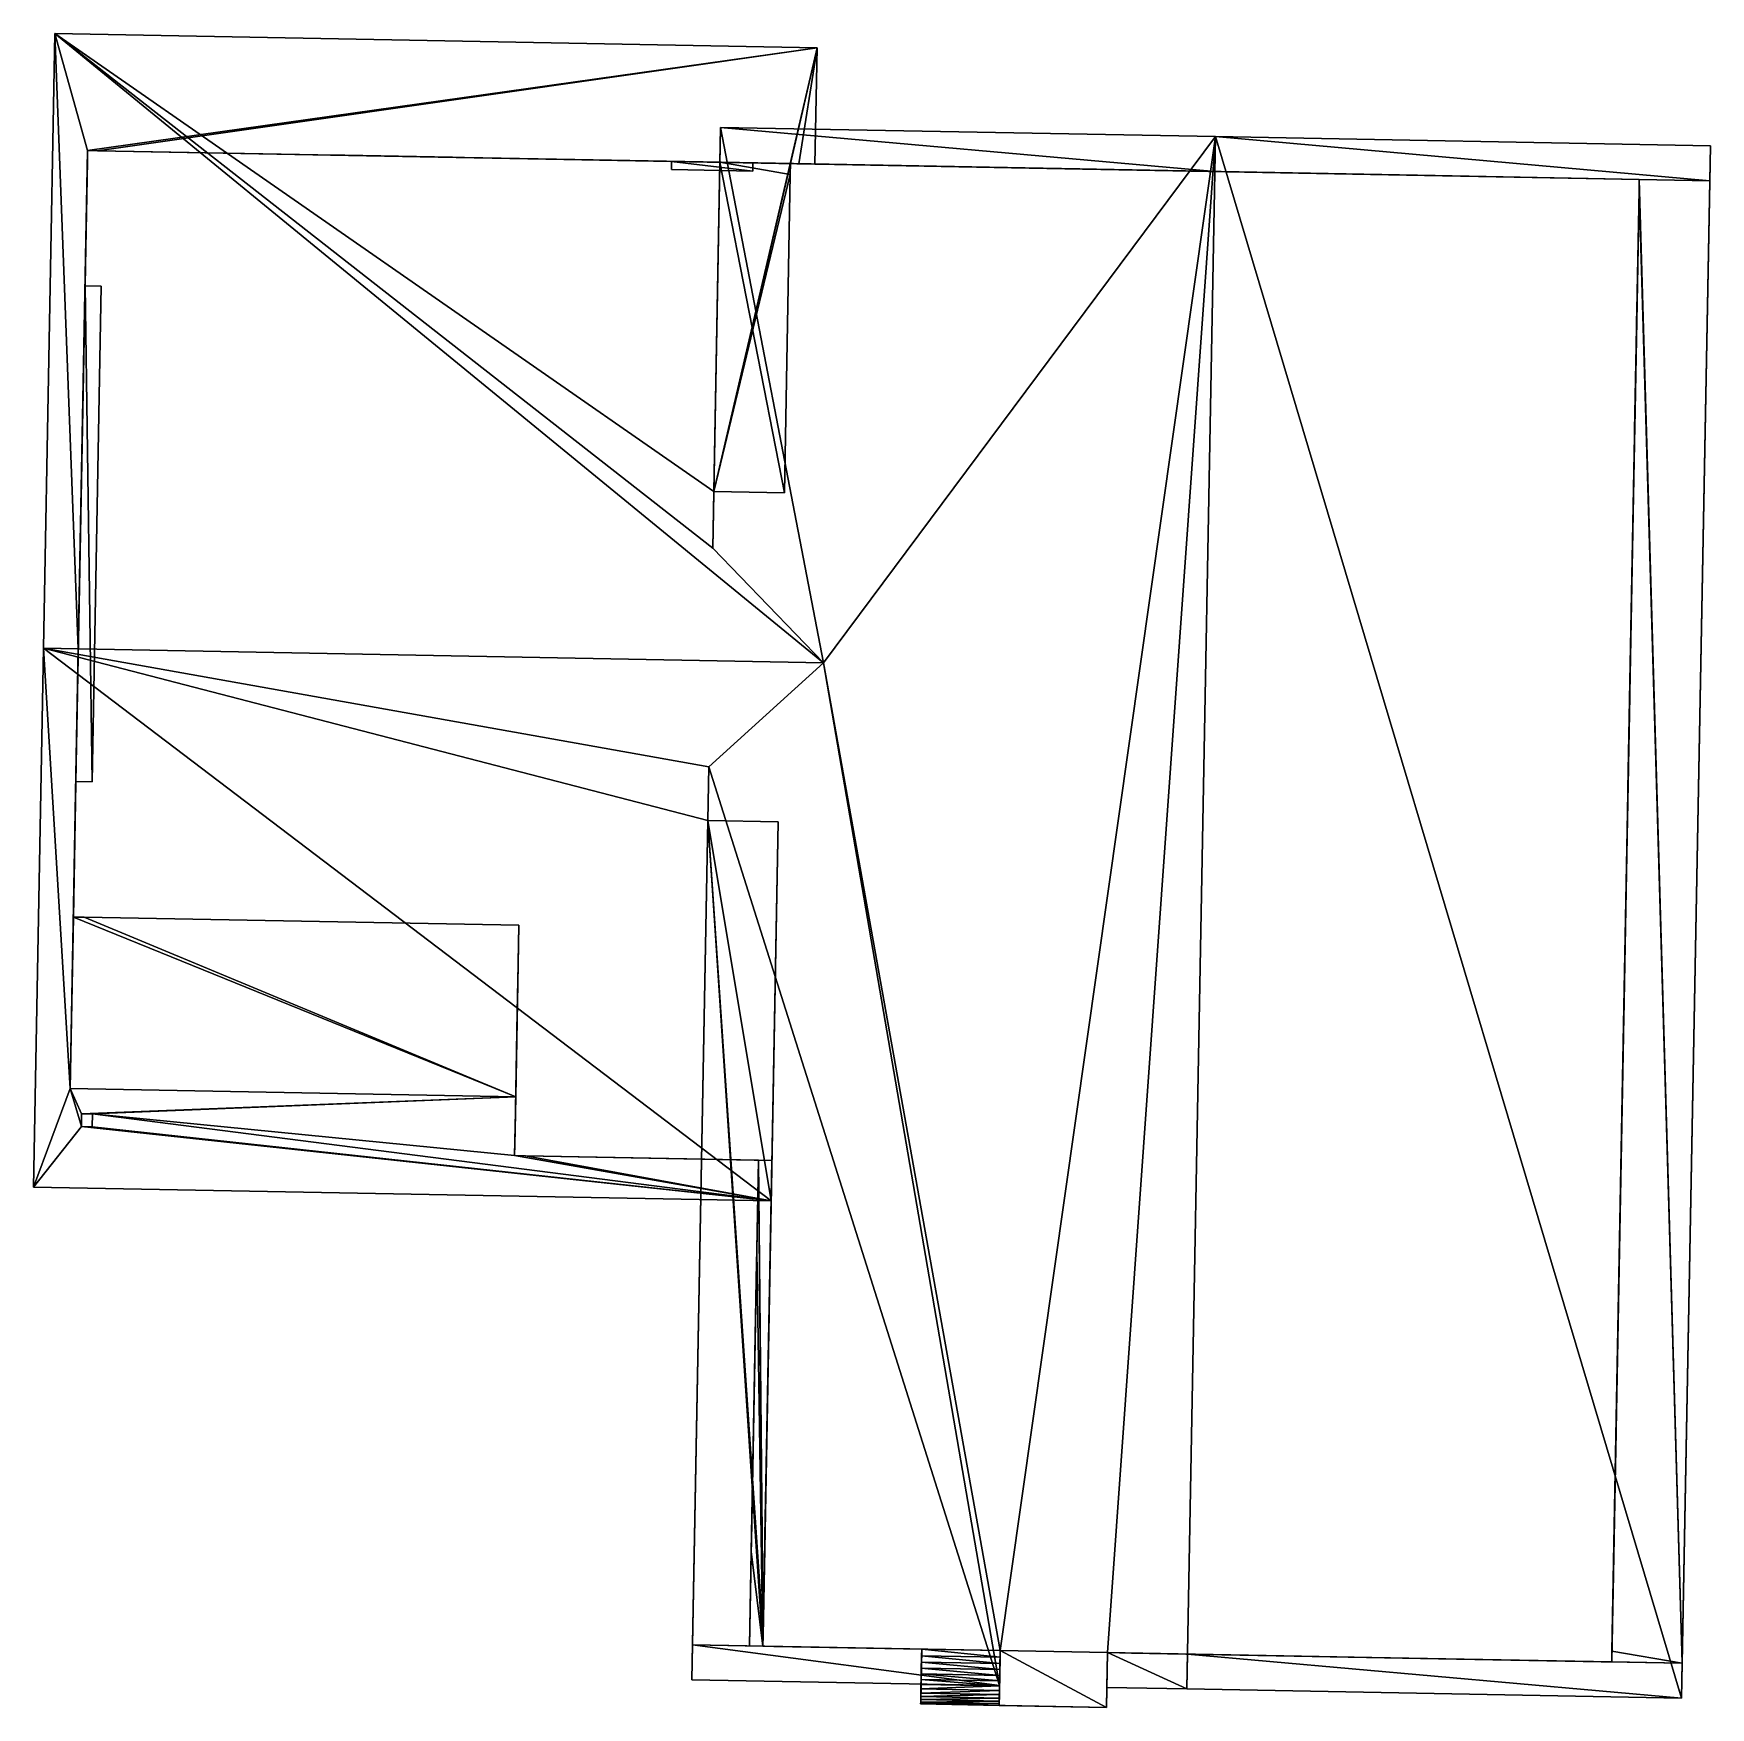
# Model space of a CAD drawing. Extents: x -326 to 297, y -335 to 287.
import ezdxf

# ---------------------------------------------------------------- set-up
doc = ezdxf.new("R2010")
doc.units = 0
doc.header["$MEASUREMENT"] = 0
doc.layers.get('0').update_dxf_attribs({"color": 13, "linetype": 'CONTINUOUS'})
doc.layers.add('ANNOTATIONS', color=172, linetype='CONTINUOUS')

# ---------------------------------------------------------------- blocks, each defined once
blk = doc.blocks.new('GROUP3_1')
at = {"color": 0}
for p, q in [((0, 0), (-68.43, 0, 0)), ((-68.43, 0, 0), (-68.43, -78.49, 0)), ((0, -78.49), (0, 0)), ((-68.43, -78.49, 0), (0, -78.49))]:
    blk.add_line(p, q, dxfattribs=at)
mesh = blk.add_polyface(dxfattribs=at)
corners = [(0, -78.49), (-68.43, 0, 0), (-68.43, -78.49, 0), (0, 0)]
mesh.append_faces([[corners[k] for k in face] for face in [(0, 1, 2), (1, 0, 3)]], dxfattribs={"vtx0": -1, "color": 0})
blk = doc.blocks.new('GROUP9_1')
at = {"color": 0}
for p, q in [((0, 0), (49.08, 0)), ((0, -41.9), (0, 0)), ((49.08, 0), (49.08, -41.9)), ((49.08, -41.9), (0, -41.9))]:
    blk.add_line(p, q, dxfattribs=at)
mesh = blk.add_polyface(dxfattribs=at)
corners = [(49.08, -41.9), (0, 0), (0, -41.9), (49.08, 0)]
mesh.append_faces([[corners[k] for k in face] for face in [(0, 1, 2), (1, 0, 3)]], dxfattribs={"vtx0": -1, "color": 0})
blk = doc.blocks.new('GROUP2_1')
at = {"color": 0}
for p, q in [((0, 0), (104.09, 0)), ((0, -55.75), (0, 0)), ((104.09, 0), (104.09, -55.75)), ((104.09, -55.75), (0, -55.75))]:
    blk.add_line(p, q, dxfattribs=at)
mesh = blk.add_polyface(dxfattribs=at)
corners = [(104.09, -55.75), (0, 0), (0, -55.75), (104.09, 0)]
mesh.append_faces([[corners[k] for k in face] for face in [(0, 1, 2), (1, 0, 3)]], dxfattribs={"vtx0": -1, "color": 0})
blk = doc.blocks.new('GROUP14_1')
at = {"color": 0}
for p, q in [((0, 0), (29.25, 0)), ((0, -31.96), (0, 0)), ((29.25, 0), (29.25, -31.96)), ((29.25, -31.96), (0, -31.96))]:
    blk.add_line(p, q, dxfattribs=at)
mesh = blk.add_polyface(dxfattribs=at)
corners = [(29.25, -31.96), (0, 0), (0, -31.96), (29.25, 0)]
mesh.append_faces([[corners[k] for k in face] for face in [(0, 1, 2), (1, 0, 3)]], dxfattribs={"vtx0": -1, "color": 0})
blk = doc.blocks.new('GROUP13_1')
at = {"color": 0}
for p, q in [((0, 0), (40.35, 0)), ((0, -30.07), (0, 0)), ((40.35, 0), (40.35, -30.07)), ((40.35, -30.07), (0, -30.07))]:
    blk.add_line(p, q, dxfattribs=at)
mesh = blk.add_polyface(dxfattribs=at)
corners = [(40.35, -30.07), (0, 0), (0, -30.07), (40.35, 0)]
mesh.append_faces([[corners[k] for k in face] for face in [(0, 1, 2), (1, 0, 3)]], dxfattribs={"vtx0": -1, "color": 0})
blk = doc.blocks.new('GROUP15_1')
at = {"color": 0}
for p, q in [((0, 0), (38.99, 0)), ((0, -13.43), (0, 0)), ((38.99, 0), (38.99, -13.43)), ((38.99, -13.43), (0, -13.43))]:
    blk.add_line(p, q, dxfattribs=at)
mesh = blk.add_polyface(dxfattribs=at)
corners = [(38.99, -13.43), (0, 0), (0, -13.43), (38.99, 0)]
mesh.append_faces([[corners[k] for k in face] for face in [(0, 1, 2), (1, 0, 3)]], dxfattribs={"vtx0": -1, "color": 0})
blk = doc.blocks.new('GROUP10_1')
at = {"color": 0}
for p, q in [((0, 0), (44.24, 0)), ((0, -30.07), (0, 0)), ((44.24, 0), (44.24, -30.07)), ((44.24, -30.07), (0, -30.07))]:
    blk.add_line(p, q, dxfattribs=at)
mesh = blk.add_polyface(dxfattribs=at)
corners = [(44.24, -30.07), (0, 0), (0, -30.07), (44.24, 0)]
mesh.append_faces([[corners[k] for k in face] for face in [(0, 1, 2), (1, 0, 3)]], dxfattribs={"vtx0": -1, "color": 0})
blk = doc.blocks.new('GROUP11_1')
at = {"color": 0}
for p, q in [((0, 0), (44.24, 0)), ((0, -30.07), (0, 0)), ((44.24, 0), (44.24, -30.07)), ((44.24, -30.07), (0, -30.07))]:
    blk.add_line(p, q, dxfattribs=at)
mesh = blk.add_polyface(dxfattribs=at)
corners = [(44.24, -30.07), (0, 0), (0, -30.07), (44.24, 0)]
mesh.append_faces([[corners[k] for k in face] for face in [(0, 1, 2), (1, 0, 3)]], dxfattribs={"vtx0": -1, "color": 0})
blk = doc.blocks.new('GROUP12_1')
at = {"color": 0}
for p, q in [((0, 0), (44.24, 0)), ((0, -30.07), (0, 0)), ((44.24, 0), (44.24, -30.07)), ((44.24, -30.07), (0, -30.07))]:
    blk.add_line(p, q, dxfattribs=at)
mesh = blk.add_polyface(dxfattribs=at)
corners = [(44.24, -30.07), (0, 0), (0, -30.07), (44.24, 0)]
mesh.append_faces([[corners[k] for k in face] for face in [(0, 1, 2), (1, 0, 3)]], dxfattribs={"vtx0": -1, "color": 0})
blk = doc.blocks.new('GROUP1_1')
at = {"color": 0}
for p, q in [((0, 0), (-184.11, 0, 0)), ((-184.11, 0, 0), (-184.11, -79.09, 0)), ((0, -79.09), (0, 0)), ((-184.11, -79.09, 0), (0, -79.09))]:
    blk.add_line(p, q, dxfattribs=at)
mesh = blk.add_polyface(dxfattribs=at)
corners = [(0, -79.09), (-184.11, 0, 0), (-184.11, -79.09, 0), (0, 0)]
mesh.append_faces([[corners[k] for k in face] for face in [(0, 1, 2), (1, 0, 3)]], dxfattribs={"vtx0": -1, "color": 0})
blk = doc.blocks.new('GROUP8_1')
at = {"color": 0}
for p, q in [((0, 79.5), (-30.19, 79.5, 0)), ((-30.19, 79.5, 0), (-30.19, 0, 0)), ((0, 0), (0, 79.5)), ((-30.19, 0, 0), (0, 0))]:
    blk.add_line(p, q, dxfattribs=at)
mesh = blk.add_polyface(dxfattribs=at)
corners = [(0, 0), (-30.19, 79.5, 0), (-30.19, 0, 0), (0, 79.5)]
mesh.append_faces([[corners[k] for k in face] for face in [(0, 1, 2), (1, 0, 3)]], dxfattribs={"vtx0": -1, "color": 0})
blk = doc.blocks.new('GROUP4_1')
at = {"color": 0}
for p, q in [((0, 78.49), (-65.01, 78.49, 0)), ((-65.01, 78.49, 0), (-65.01, 0, 0)), ((0, 0), (0, 78.49)), ((-65.01, 0, 0), (0, 0))]:
    blk.add_line(p, q, dxfattribs=at)
mesh = blk.add_polyface(dxfattribs=at)
corners = [(-65.01, 0, 0), (0, 78.49), (-65.01, 78.49, 0), (0, 0)]
mesh.append_faces([[corners[k] for k in face] for face in [(0, 1, 2), (1, 0, 3)]], dxfattribs={"vtx0": -1, "color": 0})
blk = doc.blocks.new('GROUP5_1')
at = {"color": 0}
for p, q in [((0, 0), (-36.23, 0, 0)), ((-36.23, 0, 0), (-36.23, -79.5, 0)), ((0, -79.5), (0, 0)), ((-36.23, -79.5, 0), (0, -79.5))]:
    blk.add_line(p, q, dxfattribs=at)
mesh = blk.add_polyface(dxfattribs=at)
corners = [(0, -79.5), (-36.23, 0, 0), (-36.23, -79.5, 0), (0, 0)]
mesh.append_faces([[corners[k] for k in face] for face in [(0, 1, 2), (1, 0, 3)]], dxfattribs={"vtx0": -1, "color": 0})
blk = doc.blocks.new('GROUP6_1')
at = {"color": 0}
for p, q in [((0, 0), (101.47, 0)), ((0, -30.58), (0, 0)), ((101.47, 0), (101.47, -30.58)), ((101.47, -30.58), (0, -30.58))]:
    blk.add_line(p, q, dxfattribs=at)
mesh = blk.add_polyface(dxfattribs=at)
corners = [(101.47, -30.58), (0, 0), (0, -30.58), (101.47, 0)]
mesh.append_faces([[corners[k] for k in face] for face in [(0, 1, 2), (1, 0, 3)]], dxfattribs={"vtx0": -1, "color": 0})
blk = doc.blocks.new('GROUP7_1')
at = {"color": 0}
for p, q in [((0, 0), (61.24, 0)), ((0, -41.17), (0, 0)), ((61.24, 0), (61.24, -41.17)), ((61.24, -41.17), (0, -41.17))]:
    blk.add_line(p, q, dxfattribs=at)
mesh = blk.add_polyface(dxfattribs=at)
corners = [(61.24, -41.17), (0, 0), (0, -41.17), (61.24, 0)]
mesh.append_faces([[corners[k] for k in face] for face in [(0, 1, 2), (1, 0, 3)]], dxfattribs={"vtx0": -1, "color": 0})

msp = doc.modelspace()

# ---------------------------------------------------------------- linework, layer by layer
at = {"color": 0}
for p, q in [((-321.87, 58.38, 174.86), (-317.63, 286.64, 98.7)), ((-317.63, 286.64, 91.55), (-321.87, 58.38, 167.71)), ((-321.87, 58.38, 174.86), (-317.63, 286.64, 98.7)), ((-317.63, 286.64, 91.55), (-321.87, 58.38, 167.71)), ((-317.63, 286.64, 98.7), (-34.6, 281.38, 98.7)), ((-34.6, 281.38, 91.55), (-317.63, 286.64, 91.55)), ((-317.63, 286.64, 91.55), (-317.63, 286.64, 98.7)), ((-34.6, 281.38, 91.55), (-317.63, 286.64, 91.55)), ((-317.63, 286.64, 91.55), (-317.63, 286.64, 98.7)), ((-317.63, 286.64, 98.7), (-34.6, 281.38, 98.7)), ((-34.6, 281.38, 98.7), (-35.4, 238.18, 113.12)), ((-35.4, 238.18, 105.97), (-34.6, 281.38, 91.55)), ((-34.6, 281.38, 98.7), (-35.4, 238.18, 113.12)), ((-35.4, 238.18, 105.97), (-34.6, 281.38, 91.55)), ((-34.6, 281.38, 91.55), (-34.6, 281.38, 98.7)), ((-34.6, 281.38, 91.55), (-34.6, 281.38, 98.7)), ((-70.4, 251.81, 160.92), (-73.3, 95.56, 160.92)), ((-70.4, 251.81, 160.92), (-73.3, 95.56, 160.92)), ((-70.64, 238.83, 153.9), (-70.4, 251.81, 153.9)), ((-70.64, 238.83, 153.9), (-70.4, 251.81, 153.9)), ((-70.4, 251.81, 153.9), (-70.4, 251.81, 160.92)), ((-70.4, 251.81, 160.92), (113.41, 248.4, 222.02)), ((-70.4, 251.81, 153.9), (113.41, 248.4, 215)), ((-70.4, 251.81, 153.9), (-70.4, 251.81, 160.92)), ((-70.4, 251.81, 160.92), (113.41, 248.4, 222.02)), ((-70.4, 251.81, 153.9), (113.41, 248.4, 215)), ((-305.52, 243.2), (-306.45, 192.97)), ((-305.59, 239.2, 107.3), (-305.52, 243.2, 105.97)), ((-305.52, 243.2, 46.71), (-305.59, 239.2, 46.71)), ((-305.52, 243.2, 46.71), (-305.59, 239.2, 46.71)), ((-305.59, 239.2, 107.3), (-305.52, 243.2, 105.97)), ((-305.52, 243.2, 105.97), (-305.52, 243.2, 46.71)), ((-301.82, 243.13, 105.97), (-305.52, 243.2, 105.97)), ((-301.82, 243.13, -0.25), (-305.52, 243.2)), ((-305.52, 243.2, 46.71), (-305.52, 243.2)), ((-301.82, 243.13, 105.97), (-305.52, 243.2, 105.97)), ((-305.52, 243.2, 46.71), (-305.52, 243.2)), ((-305.52, 243.2, 105.97), (-305.52, 243.2, 46.71)), ((-301.82, 243.13, -0.2), (-301.82, 243.13, 105.97)), ((-301.82, 243.13, -0.25), (-301.82, 243.13, -0.2)), ((-301.82, 243.13, 105.97), (-35.4, 238.18, 105.97)), ((-301.82, 243.13, -0.2), (-90.49, 239.2, -0.2)), ((-301.82, 243.13, -0.2), (-301.82, 243.13, 105.97)), ((-301.82, 243.13, 105.97), (-35.4, 238.18, 105.97)), ((-301.82, 243.13, -0.2), (-90.49, 239.2, -0.2)), ((195.03, 233.9, -34.08), (-301.82, 243.13, -0.25)), ((-301.82, 243.13, -0.25), (-301.82, 243.13, -0.2)), ((113.41, 248.4, 222.02), (102.7, -328.05, 222.02)), ((113.41, 248.4, 222.02), (102.7, -328.05, 222.02)), ((113.41, 248.4, 215), (113.17, 235.42, 215)), ((113.41, 248.4, 215), (113.17, 235.42, 215)), ((113.41, 248.4, 222.02), (297.23, 244.98, 160.92)), ((113.41, 248.4, 222.02), (297.23, 244.98, 160.92)), ((297.23, 244.98, 153.9), (113.41, 248.4, 215)), ((297.23, 244.98, 153.9), (113.41, 248.4, 215)), ((297.23, 244.98, 160.92), (286.52, -331.47, 160.92)), ((297.23, 244.98, 160.92), (286.52, -331.47, 160.92)), ((297.23, 244.98, 153.9), (296.99, 232, 153.9)), ((297.23, 244.98, 153.9), (296.99, 232, 153.9)), ((297.23, 244.98, 160.92), (297.23, 244.98, 153.9)), ((297.23, 244.98, 160.92), (297.23, 244.98, 153.9)), ((-308.96, 58.14, 167.71), (-305.59, 239.2, 107.3)), ((-308.96, 58.14, 167.71), (-305.59, 239.2, 107.3)), ((-305.59, 239.2, 46.71), (-306.38, 196.97, 46.71)), ((-305.59, 239.2, 46.71), (-306.38, 196.97, 46.71)), ((-305.59, 239.2, 107.3), (-305.59, 239.2, 46.71)), ((-305.59, 239.2, 107.3), (-305.59, 239.2, 46.71)), ((-166.03, 240.6, 80.74), (-215.01, 241.51, 80.74)), ((-215.01, 241.51, 57.31), (-166.03, 240.6, 57.31)), ((-215.01, 241.51, 80.74), (-215.01, 241.51, 57.31)), ((-166.03, 240.6, 80.74), (-215.01, 241.51, 80.74)), ((-215.01, 241.51, 80.74), (-215.01, 241.51, 57.31)), ((-215.01, 241.51, 57.31), (-166.03, 240.6, 57.31)), ((-211.01, 241.44, 61.31), (-170.02, 240.68, 61.31)), ((-211.01, 241.44, 76.74), (-211.01, 241.44, 61.31)), ((-170.02, 240.68, 76.74), (-211.01, 241.44, 76.74)), ((-211.01, 241.44, 76.74), (-211.01, 241.44, 61.31)), ((-211.01, 241.44, 61.31), (-170.02, 240.68, 61.31)), ((-170.02, 240.68, 76.74), (-211.01, 241.44, 76.74)), ((-170.02, 240.68, 61.31), (-170.02, 240.68, 76.74)), ((-170.02, 240.68, 61.31), (-170.02, 240.68, 76.74)), ((-166.03, 240.6, 57.31), (-166.03, 240.6, 80.74)), ((-166.03, 240.6, 57.31), (-166.03, 240.6, 80.74)), ((-90.49, 239.2, 79.97), (-56.54, 238.57, 79.97)), ((-90.49, 239.2, 79.97), (-90.49, 239.2, -0.2)), ((-90.49, 239.2, -0.2), (-90.49, 239.2, -3.29)), ((-90.49, 239.2, 79.97), (-90.49, 239.2, -0.2)), ((-90.49, 239.2, 79.97), (-56.54, 238.57, 79.97)), ((-90.49, 239.2, -3.29), (-56.54, 238.57, -3.29)), ((-90.49, 239.2, -0.2), (-90.49, 239.2, -3.29)), ((-90.49, 239.2, -3.29), (-56.54, 238.57, -3.29)), ((-88.67, 236.15, 78.09), (-88.61, 239.17, 78.09)), ((-88.61, 239.17, -1.41), (-88.67, 236.15, -1.41)), ((-88.67, 236.15, 78.09), (-88.61, 239.17, 78.09)), ((-88.61, 239.17, -1.41), (-88.67, 236.15, -1.41)), ((-88.61, 239.17, 78.09), (-88.61, 239.17, -1.41)), ((-58.42, 238.6, 78.09), (-88.61, 239.17, 78.09)), ((-88.61, 239.17, -1.41), (-58.42, 238.6, -1.41)), ((-88.61, 239.17, -1.41), (-58.42, 238.6, -1.41)), ((-58.42, 238.6, 78.09), (-88.61, 239.17, 78.09)), ((-88.61, 239.17, 78.09), (-88.61, 239.17, -1.41)), ((-72.91, 116.61, 153.9), (-70.64, 238.83, 153.9)), ((-72.91, 116.61, 153.9), (-70.64, 238.83, 153.9)), ((-44.46, 238.35, 153.9), (-70.64, 238.83, 153.9)), ((-70.64, 238.83, 153.9), (113.17, 235.42, 215)), ((-44.46, 238.35, 153.9), (-70.64, 238.83, 153.9)), ((-70.64, 238.83, 153.9), (113.17, 235.42, 215)), ((-58.42, 238.6, 78.09), (-58.48, 235.59, 78.09)), ((-58.48, 235.59, -1.41), (-58.42, 238.6, -1.41)), ((-58.48, 235.59, -1.41), (-58.42, 238.6, -1.41)), ((-58.42, 238.6, 78.09), (-58.48, 235.59, 78.09)), ((-58.42, 238.6, -1.41), (-58.42, 238.6, 78.09)), ((-58.42, 238.6, -1.41), (-58.42, 238.6, 78.09)), ((-56.54, 238.57, -0.2), (195.03, 233.9, -0.2)), ((-56.54, 238.57, -0.2), (-56.54, 238.57, 79.97)), ((-56.54, 238.57, -0.2), (-56.54, 238.57, 79.97)), ((-56.54, 238.57, -3.29), (-56.54, 238.57, -0.2)), ((-56.54, 238.57, -3.29), (-56.54, 238.57, -0.2)), ((-56.54, 238.57, -0.2), (195.03, 233.9, -0.2)), ((-44.46, 238.35, 113.12), (-44.53, 234.35, 114.45)), ((-44.53, 234.35, 153.9), (-44.46, 238.35, 153.9)), ((-44.46, 238.35, 113.12), (-44.53, 234.35, 114.45)), ((-44.53, 234.35, 153.9), (-44.46, 238.35, 153.9)), ((-41.37, 238.29, 113.12), (-44.46, 238.35, 113.12)), ((-44.46, 238.35, 113.12), (-44.46, 238.35, 153.9)), ((-41.37, 238.29, 153.9), (-44.46, 238.35, 153.9)), ((-41.37, 238.29, 153.9), (-44.46, 238.35, 153.9)), ((-41.37, 238.29, 113.12), (-44.46, 238.35, 113.12)), ((-44.46, 238.35, 113.12), (-44.46, 238.35, 153.9)), ((-35.4, 238.18, 113.12), (-41.37, 238.29, 113.12)), ((-35.4, 238.18, 113.12), (-41.37, 238.29, 113.12)), ((-41.37, 238.29, 153.9), (-41.37, 238.29, 113.12)), ((-41.37, 238.29, 153.9), (-41.37, 238.29, 113.12)), ((-35.4, 238.18, 105.97), (-35.4, 238.18, 113.12)), ((-35.4, 238.18, 105.97), (-35.4, 238.18, 113.12)), ((68.03, 236.26, 149.56), (-3.21, 237.58, 149.56)), ((-3.21, 237.58, 98.38), (68.03, 236.26, 98.38)), ((-3.21, 237.58, 149.56), (-3.21, 237.58, 98.38)), ((-3.21, 237.58, 98.38), (68.03, 236.26, 98.38)), ((68.03, 236.26, 149.56), (-3.21, 237.58, 149.56)), ((-3.21, 237.58, 149.56), (-3.21, 237.58, 98.38)), ((0.79, 237.5, 145.56), (64.03, 236.33, 145.56)), ((0.79, 237.5, 102.38), (0.79, 237.5, 145.56)), ((64.03, 236.33, 102.38), (0.79, 237.5, 102.38)), ((64.03, 236.33, 102.38), (0.79, 237.5, 102.38)), ((0.79, 237.5, 102.38), (0.79, 237.5, 145.56)), ((0.79, 237.5, 145.56), (64.03, 236.33, 145.56)), ((11.46, 237.31, 3.86), (50.7, 236.58, 3.86)), ((11.46, 237.31, 45.82), (11.46, 237.31, 3.86)), ((50.7, 236.58, 45.82), (11.46, 237.31, 45.82)), ((50.7, 236.58, 45.82), (11.46, 237.31, 45.82)), ((11.46, 237.31, 45.82), (11.46, 237.31, 3.86)), ((11.46, 237.31, 3.86), (50.7, 236.58, 3.86)), ((15.46, 237.23, 7.86), (46.7, 236.65, 7.86)), ((15.46, 237.23, 41.82), (15.46, 237.23, 7.86)), ((46.7, 236.65, 41.82), (15.46, 237.23, 41.82)), ((46.7, 236.65, 41.82), (15.46, 237.23, 41.82)), ((15.46, 237.23, 41.82), (15.46, 237.23, 7.86)), ((15.46, 237.23, 7.86), (46.7, 236.65, 7.86)), ((-88.67, 236.15, -1.41), (-58.48, 235.59, -1.41)), ((-88.67, 236.15, 78.09), (-88.67, 236.15, -1.41)), ((-58.48, 235.59, 78.09), (-88.67, 236.15, 78.09)), ((-88.67, 236.15, 78.09), (-88.67, 236.15, -1.41)), ((-58.48, 235.59, 78.09), (-88.67, 236.15, 78.09)), ((-88.67, 236.15, -1.41), (-58.48, 235.59, -1.41)), ((-58.48, 235.59, -1.41), (-58.48, 235.59, 78.09)), ((-58.48, 235.59, -1.41), (-58.48, 235.59, 78.09)), ((-44.53, 234.35, 114.45), (-46.73, 116.12, 153.9)), ((-46.73, 116.12, 153.9), (-44.53, 234.35, 153.9)), ((-44.53, 234.35, 114.45), (-46.73, 116.12, 153.9)), ((-46.73, 116.12, 153.9), (-44.53, 234.35, 153.9)), ((-44.53, 234.35, 114.45), (-44.53, 234.35, 153.9)), ((-44.53, 234.35, 114.45), (-44.53, 234.35, 153.9)), ((46.7, 236.65, 7.86), (46.7, 236.65, 41.82)), ((46.7, 236.65, 7.86), (46.7, 236.65, 41.82)), ((50.7, 236.58, 3.86), (50.7, 236.58, 45.82)), ((50.7, 236.58, 3.86), (50.7, 236.58, 45.82)), ((64.03, 236.33, 145.56), (64.03, 236.33, 102.38)), ((64.03, 236.33, 145.56), (64.03, 236.33, 102.38)), ((68.03, 236.26, 98.38), (68.03, 236.26, 149.56)), ((68.03, 236.26, 98.38), (68.03, 236.26, 149.56)), ((113.17, 235.42, 215), (296.99, 232, 153.9)), ((113.17, 235.42, 215), (296.99, 232, 153.9)), ((264.43, 232.61, -38.8), (195.03, 233.9, -34.08)), ((195.03, 233.9, -0.2), (195.03, 233.9, -34.08)), ((195.03, 233.9, -0.2), (195.03, 233.9, -34.08)), ((270.8, 232.49, 153.9), (264.43, 232.61, 153.9)), ((264.43, 232.61, 153.9), (264.43, 232.61, -38.8)), ((270.8, 232.49, -39.23), (264.43, 232.61, -38.8)), ((264.43, 232.61, 153.9), (264.43, 232.61, -38.8)), ((270.8, 232.49, 153.9), (264.43, 232.61, 153.9)), ((270.73, 228.49, -39.23), (270.8, 232.49, -39.23)), ((270.73, 228.49, 153.9), (270.8, 232.49, 153.9)), ((270.73, 228.49, 153.9), (270.8, 232.49, 153.9)), ((270.8, 232.49, 153.9), (270.8, 232.49, -39.23)), ((296.99, 232, 153.9), (270.8, 232.49, 153.9)), ((296.99, 232, 153.9), (270.8, 232.49, 153.9)), ((270.8, 232.49, 153.9), (270.8, 232.49, -39.23)), ((286.76, -318.49, 153.9), (296.99, 232, 153.9)), ((286.76, -318.49, 153.9), (296.99, 232, 153.9)), ((270.73, 228.49, 153.9), (260.65, -314, 153.9)), ((270.73, 228.49, 153.9), (260.65, -314, 153.9)), ((266.32, -9.06, -39.23), (270.73, 228.49, -39.23)), ((270.73, 228.49, -39.23), (270.73, 228.49, 153.9)), ((270.73, 228.49, -39.23), (270.73, 228.49, 153.9)), ((-306.38, 196.97, 83.17), (-309.95, 4.89, 83.17)), ((-306.38, 196.97, 83.17), (-309.95, 4.89, 83.17)), ((-306.45, 192.97, 46.71), (-306.38, 196.97, 46.71)), ((-306.45, 192.97, 46.71), (-306.38, 196.97, 46.71)), ((-306.38, 196.97, 46.71), (-306.38, 196.97, 83.17)), ((-306.38, 196.97, 46.71), (-306.38, 196.97, 83.17)), ((270.08, 193.45, 96.04), (268.98, 134.39, 96.04)), ((268.98, 134.39, 147.94), (270.08, 193.45, 147.94)), ((268.98, 134.39, 147.94), (270.08, 193.45, 147.94)), ((270.08, 193.45, 96.04), (268.98, 134.39, 96.04)), ((270.08, 193.45, 147.94), (270.08, 193.45, 96.04)), ((270.08, 193.45, 147.94), (270.08, 193.45, 96.04)), ((-306.45, 192.97, 79.09), (-309.87, 8.89, 79.09)), ((-306.45, 192.97, 79.09), (-309.87, 8.89, 79.09)), ((-300.42, 192.85, 79.09), (-306.45, 192.97, 79.09)), ((-306.45, 192.97, 46.71), (-306.45, 192.97, 79.09)), ((-306.45, 192.97), (-306.45, 192.97, 46.71)), ((-306.45, 192.97, 46.71), (-306.45, 192.97, 79.09)), ((-306.45, 192.97), (-306.45, 192.97, 46.71)), ((-306.45, 192.97), (-300.42, 192.85)), ((-300.42, 192.85, 79.09), (-306.45, 192.97, 79.09)), ((-303.84, 8.78, 79.09), (-300.42, 192.85, 79.09)), ((-300.42, 192.85), (-303.84, 8.78)), ((-303.84, 8.78, 79.09), (-300.42, 192.85, 79.09)), ((-300.42, 192.85), (-300.42, 192.85, 79.09)), ((-300.42, 192.85), (-300.42, 192.85, 79.09)), ((270.02, 190.46, 5.03), (269.02, 136.22, 5.03)), ((269.02, 136.22, 45.1), (270.02, 190.46, 45.1)), ((269.02, 136.22, 45.1), (270.02, 190.46, 45.1)), ((270.02, 190.46, 5.03), (269.02, 136.22, 5.03)), ((270, 189.46, 143.94), (269.06, 138.39, 143.94)), ((269.06, 138.39, 100.04), (270, 189.46, 100.04)), ((269.06, 138.39, 100.04), (270, 189.46, 100.04)), ((270, 189.46, 143.94), (269.06, 138.39, 143.94)), ((270, 189.46, 100.04), (270, 189.46, 143.94)), ((270, 189.46, 100.04), (270, 189.46, 143.94)), ((270.02, 190.46, 45.1), (270.02, 190.46, 5.03)), ((270.02, 190.46, 45.1), (270.02, 190.46, 5.03)), ((269.95, 186.46, 9.03), (269.09, 140.22, 9.03)), ((269.09, 140.22, 41.1), (269.95, 186.46, 41.1)), ((269.09, 140.22, 41.1), (269.95, 186.46, 41.1)), ((269.95, 186.46, 9.03), (269.09, 140.22, 9.03)), ((269.95, 186.46, 41.1), (269.95, 186.46, 9.03)), ((269.95, 186.46, 41.1), (269.95, 186.46, 9.03)), ((269.06, 138.39, 143.94), (269.06, 138.39, 100.04)), ((269.06, 138.39, 143.94), (269.06, 138.39, 100.04)), ((269.09, 140.22, 9.03), (269.09, 140.22, 41.1)), ((269.09, 140.22, 9.03), (269.09, 140.22, 41.1)), ((268.98, 134.39, 96.04), (268.98, 134.39, 147.94)), ((268.98, 134.39, 96.04), (268.98, 134.39, 147.94)), ((269.02, 136.22, 5.03), (269.02, 136.22, 45.1)), ((269.02, 136.22, 5.03), (269.02, 136.22, 45.1)), ((-73.3, 95.56, 160.92), (-72.91, 116.61, 153.9)), ((-73.3, 95.56, 160.92), (-72.91, 116.61, 153.9)), ((-46.73, 116.12, 153.9), (-72.91, 116.61, 153.9)), ((-46.73, 116.12, 153.9), (-72.91, 116.61, 153.9)), ((-73.3, 95.56, 160.92), (-32.14, 53, 174.86)), ((-73.3, 95.56, 160.92), (-32.14, 53, 174.86)), ((-321.87, 58.38, 167.71), (-325.59, -141.7, 97.05)), ((-325.59, -141.7, 104.2), (-321.87, 58.38, 174.86)), ((-321.87, 58.38, 167.71), (-325.59, -141.7, 97.05)), ((-325.59, -141.7, 104.2), (-321.87, 58.38, 174.86)), ((-308.96, 58.14, 167.71), (-321.87, 58.38, 167.71)), ((-321.87, 58.38, 174.86), (-32.14, 53, 174.86)), ((-321.87, 58.38, 174.86), (-32.14, 53, 174.86)), ((-308.96, 58.14, 167.71), (-321.87, 58.38, 167.71)), ((-311.99, -105.14, 110.05), (-308.96, 58.14, 167.71)), ((-311.99, -105.14, 110.05), (-308.96, 58.14, 167.71)), ((267.53, 56.43, 3.74), (266.53, 2.19, 3.74)), ((266.53, 2.19, 43.81), (267.53, 56.43, 43.81)), ((266.53, 2.19, 43.81), (267.53, 56.43, 43.81)), ((267.53, 56.43, 3.74), (266.53, 2.19, 3.74)), ((267.53, 56.43, 43.81), (267.53, 56.43, 3.74)), ((267.53, 56.43, 43.81), (267.53, 56.43, 3.74)), ((-32.14, 53, 174.86), (-74.81, 14.3, 160.92)), ((-32.14, 53, 174.86), (-74.81, 14.3, 160.92)), ((267.46, 52.43, 7.74), (266.6, 6.19, 7.74)), ((266.6, 6.19, 39.81), (267.46, 52.43, 39.81)), ((267.46, 52.43, 7.74), (266.6, 6.19, 7.74)), ((266.6, 6.19, 39.81), (267.46, 52.43, 39.81)), ((267.46, 52.43, 39.81), (267.46, 52.43, 7.74)), ((267.46, 52.43, 39.81), (267.46, 52.43, 7.74)), ((267.34, 46.04, 104.81), (266.3, -9.84, 104.81)), ((266.3, -9.84, 150.89), (267.34, 46.04, 150.89)), ((267.34, 46.04, 104.81), (266.3, -9.84, 104.81)), ((266.3, -9.84, 150.89), (267.34, 46.04, 150.89)), ((267.34, 46.04, 150.89), (267.34, 46.04, 104.81)), ((267.34, 46.04, 150.89), (267.34, 46.04, 104.81)), ((267.26, 41.6, 109.41), (266.38, -5.4, 109.41)), ((267.26, 41.6, 146.29), (266.38, -5.4, 146.29)), ((267.26, 41.6, 146.29), (266.38, -5.4, 146.29)), ((267.26, 41.6, 109.41), (266.38, -5.4, 109.41)), ((267.26, 41.6, 146.29), (267.26, 41.6, 109.41)), ((267.26, 41.6, 146.29), (267.26, 41.6, 109.41)), ((-81.11, -324.64, 160.92), (-74.81, 14.3, 160.92)), ((-81.11, -324.64, 160.92), (-74.81, 14.3, 160.92)), ((-74.81, 14.3, 160.92), (-75.18, -5.58, 153.9)), ((-74.81, 14.3, 160.92), (-75.18, -5.58, 153.9)), ((-309.87, 8.89), (-310.81, -41.42)), ((-309.95, 4.89, 46.71), (-309.87, 8.89, 46.71)), ((-309.95, 4.89, 46.71), (-309.87, 8.89, 46.71)), ((-309.87, 8.89, 79.09), (-303.84, 8.78, 79.09)), ((-309.87, 8.89, 46.71), (-309.87, 8.89, 79.09)), ((-309.87, 8.89), (-309.87, 8.89, 46.71)), ((-303.84, 8.78), (-309.87, 8.89)), ((-309.87, 8.89), (-309.87, 8.89, 46.71)), ((-309.87, 8.89, 46.71), (-309.87, 8.89, 79.09)), ((-309.87, 8.89, 79.09), (-303.84, 8.78, 79.09)), ((-303.84, 8.78, 79.09), (-303.84, 8.78)), ((-303.84, 8.78, 79.09), (-303.84, 8.78)), ((-309.95, 4.89, 46.71), (-310.73, -37.42, 46.71)), ((-309.95, 4.89, 46.71), (-310.73, -37.42, 46.71)), ((-309.95, 4.89, 83.17), (-309.95, 4.89, 46.71)), ((-309.95, 4.89, 83.17), (-309.95, 4.89, 46.71)), ((266.53, 2.19, 3.74), (266.53, 2.19, 43.81)), ((266.53, 2.19, 3.74), (266.53, 2.19, 43.81)), ((266.6, 6.19, 7.74), (266.6, 6.19, 39.81)), ((266.6, 6.19, 7.74), (266.6, 6.19, 39.81)), ((-75.18, -5.58, 153.9), (-80.87, -311.66, 153.9)), ((-75.18, -5.58, 153.9), (-80.87, -311.66, 153.9)), ((-75.18, -5.58, 153.9), (-49, -6.07, 153.9)), ((-75.18, -5.58, 153.9), (-49, -6.07, 153.9)), ((-49, -6.07, 153.9), (-54.61, -308.14, 153.9)), ((-49, -6.07, 153.9), (-54.61, -308.14, 153.9)), ((-51.62, -146.79, 104.2), (-49, -6.07, 153.9)), ((-51.62, -146.79, 104.2), (-49, -6.07, 153.9)), ((266.38, -5.4, 109.41), (266.38, -5.4, 146.29)), ((266.38, -5.4, 109.41), (266.38, -5.4, 146.29)), ((264.97, -81.37, 43.15), (266.32, -9.06, 43.15)), ((264.97, -81.37, -39.23), (266.32, -9.06, -39.23)), ((264.97, -81.37, 43.15), (266.32, -9.06, 43.15)), ((266.28, -11, 41.21), (265.01, -79.42, 41.21)), ((265.01, -79.42, -37.29), (266.28, -11, -37.29)), ((266.28, -11, 41.21), (265.01, -79.42, 41.21)), ((265.01, -79.42, -37.29), (266.28, -11, -37.29)), ((266.28, -11, -37.29), (266.28, -11, 41.21)), ((266.28, -11, -37.29), (266.28, -11, 41.21)), ((266.3, -9.84, 104.81), (266.3, -9.84, 150.89)), ((266.3, -9.84, 104.81), (266.3, -9.84, 150.89)), ((266.32, -9.06, 43.15), (266.32, -9.06, -39.23)), ((266.32, -9.06, 43.15), (266.32, -9.06, -39.23)), ((-310.81, -41.42, 110.05), (-311.99, -105.14, 110.05)), ((-310.81, -41.42, 110.05), (-311.99, -105.14, 110.05)), ((-310.73, -37.42, 46.71), (-310.81, -41.42, 46.71)), ((-310.73, -37.42, 46.71), (-310.81, -41.42, 46.71)), ((-310.73, -37.42, 110.05), (-310.81, -41.42, 110.05)), ((-310.73, -37.42, 110.05), (-310.81, -41.42, 110.05)), ((-306.81, -41.49, 110.05), (-310.81, -41.42, 110.05)), ((-310.81, -41.42), (-310.81, -41.42, 46.71)), ((-310.81, -41.42), (-306.81, -41.49)), ((-306.81, -41.49, 110.05), (-310.81, -41.42, 110.05)), ((-310.81, -41.42, 46.71), (-310.81, -41.42, 110.05)), ((-310.81, -41.42), (-310.81, -41.42, 46.71)), ((-310.81, -41.42, 46.71), (-310.81, -41.42, 110.05)), ((-310.73, -37.42, 46.71), (-310.73, -37.42, 110.05)), ((-310.73, -37.42, 46.71), (-310.73, -37.42, 110.05)), ((-306.81, -41.49), (-145.33, -44.49)), ((-145.33, -44.49, 110.05), (-306.81, -41.49, 110.05)), ((-306.81, -41.49, 110.05), (-306.81, -41.49)), ((-145.33, -44.49, 110.05), (-306.81, -41.49, 110.05)), ((-306.81, -41.49, 110.05), (-306.81, -41.49)), ((-145.33, -44.49), (-146.85, -125.98)), ((-145.33, -44.49, 110.05), (-146.52, -108.21, 110.05)), ((-145.33, -44.49, 110.05), (-146.52, -108.21, 110.05)), ((-145.33, -44.49), (-145.33, -44.49, 110.05)), ((-145.33, -44.49), (-145.33, -44.49, 110.05)), ((-145.6, -59.03, 11.49), (-146.63, -114.37, 11.49)), ((-146.63, -114.37, 94.01), (-145.6, -59.03, 94.01)), ((-145.6, -59.03, 11.49), (-146.63, -114.37, 11.49)), ((-146.63, -114.37, 94.01), (-145.6, -59.03, 94.01)), ((-145.6, -59.03, 94.01), (-145.6, -59.03, 11.49)), ((-145.6, -59.03, 94.01), (-145.6, -59.03, 11.49)), ((265.01, -79.42, 41.21), (265.01, -79.42, -37.29)), ((265.01, -79.42, 41.21), (265.01, -79.42, -37.29)), ((260.65, -314, -0.2), (264.97, -81.37, -0.2)), ((260.65, -314, -0.2), (264.97, -81.37, -0.2)), ((264.6, -101.49, -39.23), (264.97, -81.37, -39.23)), ((264.97, -81.37, -0.2), (264.97, -81.37, 43.15)), ((264.97, -81.37, -39.23), (264.97, -81.37, -0.2)), ((264.97, -81.37, -39.23), (264.97, -81.37, -0.2)), ((264.97, -81.37, -0.2), (264.97, -81.37, 43.15)), ((264.65, -98.88, 109.26), (263.71, -149.22, 109.26)), ((263.71, -149.22, 149.33), (264.65, -98.88, 149.33)), ((264.65, -98.88, 109.26), (263.71, -149.22, 109.26)), ((263.71, -149.22, 149.33), (264.65, -98.88, 149.33)), ((264.65, -98.88, 149.33), (264.65, -98.88, 109.26)), ((264.65, -98.88, 149.33), (264.65, -98.88, 109.26)), ((-146.52, -108.21, 110.05), (-311.99, -105.14, 110.05)), ((-146.52, -108.21, 110.05), (-311.99, -105.14, 110.05)), ((264.57, -102.88, 113.26), (263.79, -145.22, 113.26)), ((263.79, -145.22, 145.33), (264.57, -102.88, 145.33)), ((263.79, -145.22, 145.33), (264.57, -102.88, 145.33)), ((264.57, -102.88, 113.26), (263.79, -145.22, 113.26)), ((263.86, -141.49, -4.23), (264.6, -101.49, -39.23)), ((264.57, -102.88, 145.33), (264.57, -102.88, 113.26)), ((264.57, -102.88, 145.33), (264.57, -102.88, 113.26)), ((-146.85, -125.98, 103.77), (-146.52, -108.21, 110.05)), ((-146.85, -125.98, 103.77), (-146.52, -108.21, 110.05)), ((-307.72, -114.43), (-307.81, -119.22)), ((-307.72, -114.43, 106.79), (-307.81, -119.22, 105.1)), ((-307.72, -114.43, 106.79), (-307.81, -119.22, 105.1)), ((-307.72, -114.43), (-307.72, -114.43, 106.79)), ((-307.72, -114.43, 106.79), (-303.72, -114.51, 106.79)), ((-303.72, -114.51), (-307.72, -114.43)), ((-307.72, -114.43), (-307.72, -114.43, 106.79)), ((-307.72, -114.43, 106.79), (-303.72, -114.51, 106.79)), ((-303.81, -119.29, 105.1), (-303.72, -114.51, 106.79)), ((-303.81, -119.29), (-303.72, -114.51)), ((-303.81, -119.29, 105.1), (-303.72, -114.51, 106.79)), ((-303.72, -114.51, 106.79), (-303.72, -114.51)), ((-303.72, -114.51, 106.79), (-303.72, -114.51)), ((-146.63, -114.37, 11.49), (-146.63, -114.37, 94.01)), ((-146.63, -114.37, 11.49), (-146.63, -114.37, 94.01)), ((-307.81, -119.22, 105.1), (-307.81, -119.22)), ((-303.81, -119.29, 105.1), (-307.81, -119.22, 105.1)), ((-307.81, -119.22, 105.1), (-307.81, -119.22)), ((-307.81, -119.22), (-303.81, -119.29)), ((-303.81, -119.29, 105.1), (-307.81, -119.22, 105.1)), ((-303.81, -119.29), (-303.81, -119.29, 105.1)), ((-303.81, -119.29), (-303.81, -119.29, 105.1)), ((-146.92, -129.98, 102.36), (-146.85, -125.98, 103.77)), ((-146.85, -125.98), (-146.92, -129.98)), ((-146.92, -129.98, 102.36), (-146.85, -125.98, 103.77)), ((-142.92, -130.06, 102.36), (-146.92, -129.98, 102.36)), ((-146.92, -129.98), (-146.92, -129.98, 102.36)), ((-146.92, -129.98), (-142.92, -130.06)), ((-142.92, -130.06, 102.36), (-146.92, -129.98, 102.36)), ((-146.92, -129.98), (-146.92, -129.98, 102.36)), ((-146.85, -125.98, 103.77), (-146.85, -125.98)), ((-146.85, -125.98, 103.77), (-146.85, -125.98)), ((-51.34, -131.76, 102.36), (-142.92, -130.06, 102.36)), ((-51.34, -131.76, 102.36), (-142.92, -130.06, 102.36)), ((-142.92, -130.06), (-142.92, -130.06, 102.36)), ((-142.92, -130.06), (-56.33, -131.67)), ((-142.92, -130.06), (-142.92, -130.06, 102.36)), ((-56.33, -131.67), (-59.69, -312.05)), ((-56.96, -165.54, 45.18), (-56.33, -131.67, 45.18)), ((-56.96, -165.54, 45.18), (-56.33, -131.67, 45.18)), ((-56.33, -131.67, 45.18), (-51.34, -131.76, 45.18)), ((-56.33, -131.67, 45.18), (-56.33, -131.67)), ((-56.33, -131.67, 45.18), (-51.34, -131.76, 45.18)), ((-56.33, -131.67, 45.18), (-56.33, -131.67)), ((-51.34, -131.76, 45.18), (-54.61, -308.14, 45.18)), ((-51.34, -131.76, 45.18), (-54.61, -308.14, 45.18)), ((-51.62, -146.79, 97.05), (-51.34, -131.76, 102.36)), ((-51.62, -146.79, 97.05), (-51.34, -131.76, 102.36)), ((-51.34, -131.76, 45.18), (-51.34, -131.76, 102.36)), ((-51.34, -131.76, 45.18), (-51.34, -131.76, 102.36)), ((-325.59, -141.7, 97.05), (-51.62, -146.79, 97.05)), ((-51.62, -146.79, 104.2), (-325.59, -141.7, 104.2)), ((-325.59, -141.7, 104.2), (-325.59, -141.7, 97.05)), ((-325.59, -141.7, 104.2), (-325.59, -141.7, 97.05)), ((-325.59, -141.7, 97.05), (-51.62, -146.79, 97.05)), ((-51.62, -146.79, 104.2), (-325.59, -141.7, 104.2)), ((260.57, -318, -4.23), (263.86, -141.49, -4.23)), ((-51.62, -146.79, 97.05), (-51.62, -146.79, 104.2)), ((-51.62, -146.79, 97.05), (-51.62, -146.79, 104.2)), ((263.71, -149.22, 109.26), (263.71, -149.22, 149.33)), ((263.71, -149.22, 109.26), (263.71, -149.22, 149.33)), ((263.79, -145.22, 113.26), (263.79, -145.22, 145.33)), ((263.79, -145.22, 113.26), (263.79, -145.22, 145.33)), ((-59.04, -277, 45.18), (-56.96, -165.54, 45.18)), ((-59.04, -277, 45.18), (-56.96, -165.54, 45.18)), ((-59.04, -277, 4.6), (-56.96, -165.54, 4.6)), ((-59.04, -277, 4.6), (-56.96, -165.54, 4.6)), ((-56.96, -165.54, 4.6), (-56.96, -165.54, 45.18)), ((-56.96, -165.54, 4.6), (-56.96, -165.54, 45.18)), ((-51.9, -162.06, 82.78), (-54.02, -276.12, 82.78)), ((-51.9, -162.06, 148.53), (-54.02, -276.12, 148.53)), ((-51.9, -162.06, 148.53), (-54.02, -276.12, 148.53)), ((-51.9, -162.06, 82.78), (-54.02, -276.12, 82.78)), ((-51.97, -166.06, 86.78), (-53.94, -272.12, 86.78)), ((-53.94, -272.12, 144.53), (-51.97, -166.06, 144.53)), ((-51.97, -166.06, 86.78), (-53.94, -272.12, 86.78)), ((-53.94, -272.12, 144.53), (-51.97, -166.06, 144.53)), ((-51.97, -166.06, 144.53), (-51.97, -166.06, 86.78)), ((-51.97, -166.06, 144.53), (-51.97, -166.06, 86.78)), ((-51.9, -162.06, 148.53), (-51.9, -162.06, 82.78)), ((-51.9, -162.06, 148.53), (-51.9, -162.06, 82.78)), ((-57.04, -169.54, 8.6), (-58.96, -273, 8.6)), ((-58.96, -273, 41.18), (-57.04, -169.54, 41.18)), ((-57.04, -169.54, 8.6), (-58.96, -273, 8.6)), ((-58.96, -273, 41.18), (-57.04, -169.54, 41.18)), ((-57.04, -169.54, 41.18), (-57.04, -169.54, 8.6)), ((-57.04, -169.54, 41.18), (-57.04, -169.54, 8.6)), ((262.36, -222.11, 64.29), (261.06, -291.92, 64.29)), ((261.06, -291.92, 148.98), (262.36, -222.11, 148.98)), ((262.36, -222.11, 64.29), (261.06, -291.92, 64.29)), ((261.06, -291.92, 148.98), (262.36, -222.11, 148.98)), ((262.36, -222.11, 148.98), (262.36, -222.11, 64.29)), ((262.36, -222.11, 148.98), (262.36, -222.11, 64.29)), ((261.1, -289.55, 145.17), (262.31, -224.56, 145.17)), ((262.31, -224.56, 66.67), (261.1, -289.55, 66.67)), ((262.31, -224.56, 66.67), (261.1, -289.55, 66.67)), ((261.1, -289.55, 145.17), (262.31, -224.56, 145.17)), ((262.25, -227.64, 5.67), (261.25, -281.88, 5.67)), ((261.25, -281.88, 45.74), (262.25, -227.64, 45.74)), ((261.25, -281.88, 45.74), (262.25, -227.64, 45.74)), ((262.25, -227.64, 5.67), (261.25, -281.88, 5.67)), ((262.25, -227.64, 45.74), (262.25, -227.64, 5.67)), ((262.25, -227.64, 45.74), (262.25, -227.64, 5.67)), ((262.31, -224.56, 145.17), (262.31, -224.56, 66.67)), ((262.31, -224.56, 145.17), (262.31, -224.56, 66.67)), ((262.18, -231.64, 9.67), (261.32, -277.88, 9.67)), ((261.32, -277.88, 41.74), (262.18, -231.64, 41.74)), ((261.32, -277.88, 41.74), (262.18, -231.64, 41.74)), ((262.18, -231.64, 9.67), (261.32, -277.88, 9.67)), ((262.18, -231.64, 41.74), (262.18, -231.64, 9.67)), ((262.18, -231.64, 41.74), (262.18, -231.64, 9.67)), ((-58.96, -273, 8.6), (-58.96, -273, 41.18)), ((-58.96, -273, 8.6), (-58.96, -273, 41.18)), ((-53.94, -272.12, 86.78), (-53.94, -272.12, 144.53)), ((-53.94, -272.12, 86.78), (-53.94, -272.12, 144.53)), ((-59.69, -312.05, 45.18), (-59.04, -277, 45.18)), ((-59.69, -312.05, 45.18), (-59.04, -277, 45.18)), ((-59.04, -277, 45.18), (-59.04, -277, 4.6)), ((-59.04, -277, 45.18), (-59.04, -277, 4.6)), ((-54.02, -276.12, 82.78), (-54.02, -276.12, 148.53)), ((-54.02, -276.12, 82.78), (-54.02, -276.12, 148.53)), ((261.32, -277.88, 9.67), (261.32, -277.88, 41.74)), ((261.32, -277.88, 9.67), (261.32, -277.88, 41.74)), ((261.25, -281.88, 5.67), (261.25, -281.88, 45.74)), ((261.25, -281.88, 5.67), (261.25, -281.88, 45.74)), ((261.06, -291.92, 64.29), (261.06, -291.92, 148.98)), ((261.06, -291.92, 64.29), (261.06, -291.92, 148.98)), ((261.1, -289.55, 66.67), (261.1, -289.55, 145.17)), ((261.1, -289.55, 66.67), (261.1, -289.55, 145.17)), ((-54.61, -308.14, 45.18), (-54.69, -312.14, 45.18)), ((-54.61, -308.14, 153.9), (-54.69, -312.14, 153.9)), ((-54.61, -308.14, 45.18), (-54.69, -312.14, 45.18)), ((-54.61, -308.14, 153.9), (-54.69, -312.14, 153.9)), ((-54.61, -308.14, 153.9), (-54.61, -308.14, 45.18)), ((-54.61, -308.14, 153.9), (-54.61, -308.14, 45.18)), ((-80.87, -311.66, 153.9), (-81.11, -324.64, 153.9)), ((-80.87, -311.66, 153.9), (-81.11, -324.64, 153.9)), ((33.45, -313.78, 191.9), (-80.87, -311.66, 153.9)), ((33.45, -313.78, 191.9), (-80.87, -311.66, 153.9)), ((-54.69, -312.14, 153.9), (-80.87, -311.66, 153.9)), ((-54.69, -312.14, 153.9), (-80.87, -311.66, 153.9)), ((-54.69, -312.14, 45.18), (-59.69, -312.05, 45.18)), ((-59.69, -312.05, 45.18), (-59.69, -312.05)), ((-59.69, -312.05, 45.18), (-59.69, -312.05)), ((-59.69, -312.05), (-54.69, -312.14)), ((-54.69, -312.14, 45.18), (-59.69, -312.05, 45.18)), ((-50.69, -312.22, 153.9), (-54.69, -312.14, 153.9)), ((-54.69, -312.14, 45.18), (-54.69, -312.14)), ((-50.69, -312.22, 153.9), (-54.69, -312.14, 153.9)), ((-54.69, -312.14, 45.18), (-54.69, -312.14, 153.9)), ((-54.69, -312.14, 45.18), (-54.69, -312.14)), ((-54.69, -312.14), (-50.69, -312.22)), ((-54.69, -312.14, 45.18), (-54.69, -312.14, 153.9)), ((-50.69, -312.22), (4.27, -313.24)), ((-50.69, -312.22), (-50.69, -312.22, 153.9)), ((-50.69, -312.22), (-50.69, -312.22, 153.9)), ((4.27, -313.24), (3.89, -333.62)), ((4.23, -315.69, 151.95), (4.18, -318.05, 150.92)), ((4.23, -315.69, 151.95), (4.18, -318.05, 150.92)), ((4.27, -313.24, 152.77), (4.23, -315.69, 151.95)), ((4.27, -313.24, 152.77), (4.23, -315.69, 151.95)), ((33.41, -316.23, 151.95), (4.23, -315.69, 151.95)), ((33.41, -316.23, 151.95), (4.23, -315.69, 151.95)), ((4.27, -313.24, 152.77), (4.27, -313.24)), ((33.45, -313.78, 152.77), (4.27, -313.24, 152.77)), ((4.27, -313.24, 152.77), (4.27, -313.24)), ((33.45, -313.78, 152.77), (4.27, -313.24, 152.77)), ((33.07, -334.16, 237.05), (33.45, -313.78, 237.05)), ((33.07, -334.16, 237.05), (33.45, -313.78, 237.05)), ((33.45, -313.78, 198.92), (33.21, -326.76, 198.92)), ((33.21, -326.76, 191.9), (33.45, -313.78, 191.9)), ((33.21, -326.76, 191.9), (33.45, -313.78, 191.9)), ((33.45, -313.78, 198.92), (33.21, -326.76, 198.92)), ((33.36, -318.6, 150.92), (33.41, -316.23, 151.95)), ((33.36, -318.6, 150.92), (33.41, -316.23, 151.95)), ((33.41, -316.23, 151.95), (33.45, -313.78, 152.77)), ((33.41, -316.23, 151.95), (33.45, -313.78, 152.77)), ((33.45, -313.78, 237.05), (73.32, -314.52, 237.05)), ((33.45, -313.78, 237.05), (33.45, -313.78, 198.92)), ((33.45, -313.78, 191.9), (33.45, -313.78, 152.77)), ((33.45, -313.78, 198.92), (73.32, -314.52, 212.17)), ((33.45, -313.78, 237.05), (33.45, -313.78, 198.92)), ((33.45, -313.78, 237.05), (73.32, -314.52, 237.05)), ((33.45, -313.78, 198.92), (73.32, -314.52, 212.17)), ((33.45, -313.78, 191.9), (33.45, -313.78, 152.77)), ((73.32, -314.52, 237.05), (72.94, -334.9, 237.05)), ((72.94, -334.9), (73.32, -314.52)), ((73.32, -314.52, 237.05), (72.94, -334.9, 237.05)), ((73.08, -327.5, 212.17), (73.32, -314.52, 212.17)), ((73.08, -327.5, 205.15), (73.32, -314.52, 205.15)), ((73.08, -327.5, 212.17), (73.32, -314.52, 212.17)), ((73.08, -327.5, 205.15), (73.32, -314.52, 205.15)), ((73.32, -314.52, 212.17), (73.32, -314.52, 237.05)), ((73.32, -314.52, 205.15), (73.32, -314.52)), ((73.32, -314.52, 212.17), (73.32, -314.52, 237.05)), ((102.94, -315.07, 215), (73.32, -314.52, 205.15)), ((102.94, -315.07, 215), (73.32, -314.52, 205.15)), ((73.32, -314.52, 205.15), (73.32, -314.52)), ((73.32, -314.52), (82.18, -314.69, -0.2)), ((82.18, -314.69, -0.2), (256.58, -317.93, -0.2)), ((82.18, -314.69, -0.2), (260.57, -318, -4.23)), ((82.18, -314.69, -0.2), (256.58, -317.93, -0.2)), ((102.94, -315.07, 215), (102.7, -328.05, 215)), ((102.94, -315.07, 215), (102.7, -328.05, 215)), ((286.76, -318.49, 153.9), (102.94, -315.07, 215)), ((286.76, -318.49, 153.9), (102.94, -315.07, 215)), ((260.65, -314, -0.2), (260.57, -318, -0.2)), ((260.57, -318, 153.9), (260.65, -314, 153.9)), ((260.57, -318, 153.9), (260.65, -314, 153.9)), ((260.65, -314, -0.2), (260.57, -318, -0.2)), ((260.65, -314, 153.9), (260.65, -314, -0.2)), ((260.65, -314, 153.9), (260.65, -314, -0.2)), ((4.1, -322.47, 148.26), (4.06, -324.48, 146.64)), ((4.1, -322.47, 148.26), (4.06, -324.48, 146.64)), ((4.14, -320.32, 149.69), (4.1, -322.47, 148.26)), ((4.14, -320.32, 149.69), (4.1, -322.47, 148.26)), ((4.1, -322.47, 148.26), (33.28, -323.01, 148.26)), ((4.1, -322.47, 148.26), (33.28, -323.01, 148.26)), ((4.18, -318.05, 150.92), (4.14, -320.32, 149.69)), ((4.18, -318.05, 150.92), (4.14, -320.32, 149.69)), ((4.14, -320.32, 149.69), (33.32, -320.86, 149.69)), ((4.14, -320.32, 149.69), (33.32, -320.86, 149.69)), ((4.18, -318.05, 150.92), (33.36, -318.6, 150.92)), ((4.18, -318.05, 150.92), (33.36, -318.6, 150.92)), ((33.24, -325.02, 146.64), (33.28, -323.01, 148.26)), ((33.24, -325.02, 146.64), (33.28, -323.01, 148.26)), ((33.28, -323.01, 148.26), (33.32, -320.86, 149.69)), ((33.28, -323.01, 148.26), (33.32, -320.86, 149.69)), ((33.32, -320.86, 149.69), (33.36, -318.6, 150.92)), ((33.32, -320.86, 149.69), (33.36, -318.6, 150.92)), ((256.58, -317.93, -0.2), (260.57, -318, -0.2)), ((256.58, -317.93, 153.9), (256.58, -317.93, -0.2)), ((256.58, -317.93, 153.9), (260.57, -318, 153.9)), ((256.58, -317.93, -0.2), (260.57, -318, -0.2)), ((256.58, -317.93, 153.9), (260.57, -318, 153.9)), ((256.58, -317.93, 153.9), (256.58, -317.93, -0.2)), ((260.57, -318, -0.2), (260.57, -318, 153.9)), ((260.57, -318, -0.2), (260.57, -318, -4.23)), ((260.57, -318, 153.9), (286.76, -318.49, 153.9)), ((260.57, -318, 153.9), (286.76, -318.49, 153.9)), ((260.57, -318, -0.2), (260.57, -318, -4.23)), ((260.57, -318, -0.2), (260.57, -318, 153.9)), ((286.76, -318.49, 153.9), (286.52, -331.47, 153.9)), ((286.76, -318.49, 153.9), (286.52, -331.47, 153.9)), ((-81.11, -324.64, 160.92), (33.21, -326.76, 198.92)), ((-81.11, -324.64, 153.9), (-81.11, -324.64, 160.92)), ((33.21, -326.76, 191.9), (-81.11, -324.64, 153.9)), ((33.21, -326.76, 191.9), (-81.11, -324.64, 153.9)), ((-81.11, -324.64, 160.92), (33.21, -326.76, 198.92)), ((-81.11, -324.64, 153.9), (-81.11, -324.64, 160.92)), ((3.97, -329.56, 140.82), (3.94, -330.88, 138.61)), ((3.97, -329.56, 140.82), (3.94, -330.88, 138.61)), ((4, -328.04, 142.91), (3.97, -329.56, 140.82)), ((4, -328.04, 142.91), (3.97, -329.56, 140.82)), ((3.97, -329.56, 140.82), (33.15, -330.1, 140.82)), ((3.97, -329.56, 140.82), (33.15, -330.1, 140.82)), ((4.03, -326.34, 144.86), (4, -328.04, 142.91)), ((4.03, -326.34, 144.86), (4, -328.04, 142.91)), ((33.18, -328.58, 142.91), (4, -328.04, 142.91)), ((33.18, -328.58, 142.91), (4, -328.04, 142.91)), ((4.06, -324.48, 146.64), (4.03, -326.34, 144.86)), ((4.06, -324.48, 146.64), (4.03, -326.34, 144.86)), ((33.21, -326.89, 144.86), (4.03, -326.34, 144.86)), ((33.21, -326.89, 144.86), (4.03, -326.34, 144.86)), ((4.06, -324.48, 146.64), (33.24, -325.02, 146.64)), ((4.06, -324.48, 146.64), (33.24, -325.02, 146.64)), ((33.15, -330.1, 140.82), (33.18, -328.58, 142.91)), ((33.15, -330.1, 140.82), (33.18, -328.58, 142.91)), ((33.18, -328.58, 142.91), (33.21, -326.89, 144.86)), ((33.18, -328.58, 142.91), (33.21, -326.89, 144.86)), ((33.21, -326.89, 144.86), (33.24, -325.02, 146.64)), ((33.21, -326.89, 144.86), (33.24, -325.02, 146.64)), ((33.21, -326.76, 198.92), (33.21, -326.76, 191.9)), ((33.21, -326.76, 198.92), (33.21, -326.76, 191.9)), ((73.08, -327.5, 212.17), (102.7, -328.05, 222.02)), ((73.08, -327.5, 205.15), (73.08, -327.5, 212.17)), ((102.7, -328.05, 215), (73.08, -327.5, 205.15)), ((73.08, -327.5, 212.17), (102.7, -328.05, 222.02)), ((73.08, -327.5, 205.15), (73.08, -327.5, 212.17)), ((102.7, -328.05, 215), (73.08, -327.5, 205.15)), ((286.52, -331.47, 153.9), (102.7, -328.05, 215)), ((102.7, -328.05, 222.02), (286.52, -331.47, 160.92)), ((102.7, -328.05, 222.02), (286.52, -331.47, 160.92)), ((286.52, -331.47, 153.9), (102.7, -328.05, 215)), ((3.91, -332.92, 133.87), (3.89, -333.62, 131.39)), ((3.91, -332.92, 133.87), (3.89, -333.62, 131.39)), ((3.89, -333.62, 131.39), (33.07, -334.16, 131.39)), ((3.89, -333.62), (3.89, -333.62, 131.39)), ((3.89, -333.62), (72.94, -334.9)), ((3.89, -333.62), (3.89, -333.62, 131.39)), ((3.89, -333.62, 131.39), (33.07, -334.16, 131.39)), ((3.92, -332.01, 136.28), (3.91, -332.92, 133.87)), ((3.92, -332.01, 136.28), (3.91, -332.92, 133.87)), ((3.91, -332.92, 133.87), (33.09, -333.47, 133.87)), ((3.91, -332.92, 133.87), (33.09, -333.47, 133.87)), ((3.94, -330.88, 138.61), (3.92, -332.01, 136.28)), ((3.94, -330.88, 138.61), (3.92, -332.01, 136.28)), ((3.92, -332.01, 136.28), (33.1, -332.55, 136.28)), ((3.92, -332.01, 136.28), (33.1, -332.55, 136.28)), ((33.12, -331.43, 138.61), (3.94, -330.88, 138.61)), ((33.12, -331.43, 138.61), (3.94, -330.88, 138.61)), ((33.07, -334.16, 131.39), (33.09, -333.47, 133.87)), ((33.07, -334.16, 131.39), (33.09, -333.47, 133.87)), ((72.94, -334.9, 237.05), (33.07, -334.16, 237.05)), ((33.07, -334.16, 237.05), (33.07, -334.16, 131.39)), ((33.07, -334.16, 237.05), (33.07, -334.16, 131.39)), ((72.94, -334.9, 237.05), (33.07, -334.16, 237.05)), ((33.09, -333.47, 133.87), (33.1, -332.55, 136.28)), ((33.09, -333.47, 133.87), (33.1, -332.55, 136.28)), ((33.1, -332.55, 136.28), (33.12, -331.43, 138.61)), ((33.1, -332.55, 136.28), (33.12, -331.43, 138.61)), ((33.12, -331.43, 138.61), (33.15, -330.1, 140.82)), ((33.12, -331.43, 138.61), (33.15, -330.1, 140.82)), ((72.94, -334.9, 237.05), (72.94, -334.9)), ((72.94, -334.9, 237.05), (72.94, -334.9)), ((286.52, -331.47, 160.92), (286.52, -331.47, 153.9)), ((286.52, -331.47, 160.92), (286.52, -331.47, 153.9))]:
    msp.add_line(p, q, dxfattribs=at)

# ---------------------------------------------------------------- block references
at = {"layer": 'ANNOTATIONS', "color": 0, "extrusion": (0.01858, 0.999827, 2.21792e-18)}
msp.add_blockref('GROUP15_1', (175.47, 75.74, 237.48), dxfattribs=at)
at = {"layer": 'ANNOTATIONS', "color": 0, "extrusion": (0.01858, 0.999827, 2.15153e-31)}
msp.add_blockref('GROUP7_1', (-58.62, 144.56, 237.48), dxfattribs=at)
at = {"layer": 'ANNOTATIONS', "color": 0, "extrusion": (0.01858, 0.999827, 0)}
msp.add_blockref('GROUP14_1', (-41.29, 40.82, 237.48), dxfattribs=at)
at = {"layer": 'ANNOTATIONS', "color": 0, "extrusion": (0.01858, 0.999827, -1.48418e-34)}
msp.add_blockref('GROUP8_1', (93.04, -1.41, 234.46), dxfattribs=at)
at = {"layer": 'ANNOTATIONS', "color": 0, "extrusion": (-0.999827, 0.01858, 0)}
for name, p in [('GROUP1_1', (-3.13, 79.09, 303.95)), ('GROUP2_1', (167.99, 143.53, 48.88)), ('GROUP6_1', (171.57, 40.18, 53.88))]:
    msp.add_blockref(name, p, dxfattribs=at)
at = {"layer": 'ANNOTATIONS', "color": 0, "extrusion": (0.999827, -0.01858, -4.1915e-31)}
msp.add_blockref('GROUP9_1', (144.36, 142.94, 266.44), dxfattribs=at)
at = {"layer": 'ANNOTATIONS', "color": 0, "extrusion": (0.999827, -0.01858, 0)}
for name, p in [('GROUP11_1', (146.2, 40.1, 266.44)), ('GROUP12_1', (12.15, 38.81, 266.44)), ('GROUP3_1', (-6.05, 41.21, 266.44)), ('GROUP4_1', (-219.64, 66.67, 266.44)), ('GROUP10_1', (-271.97, 40.74, 266.44))]:
    msp.add_blockref(name, p, dxfattribs=at)
at = {"layer": 'ANNOTATIONS', "color": 0, "extrusion": (0.999827, -0.01858, -3.099e-09), "xscale": 1.11, "yscale": 1.15, "rotation": 360}
msp.add_blockref('GROUP13_1', (0.66, 145.14, 266.44), dxfattribs=at)
at = {"layer": 'ANNOTATIONS', "color": 0, "extrusion": (-0.999827, 0.01858, 2.95145e-32)}
msp.add_blockref('GROUP5_1', (115.5, 92.81, 144.48), dxfattribs=at)
at = {"layer": 'ANNOTATIONS', "color": 0, "extrusion": (0.999827, -0.01858, 3.64796e-33), "rotation": 360}
msp.add_blockref('GROUP13_1', (-139.29, 144.33, 266.44), dxfattribs=at)

# ---------------------------------------------------------------- meshes
at = {"color": 0}
mesh = msp.add_polyface(dxfattribs=at)
corners = [(-321.87, 58.38, 174.86), (-325.59, -141.7, 97.05), (-325.59, -141.7, 104.2), (-321.87, 58.38, 167.71), (-317.63, 286.64, 98.7), (-317.63, 286.64, 91.55)]
mesh.append_faces([[corners[k] for k in face] for face in [(0, 1, 2), (3, 4, 5)]], dxfattribs={"vtx0": -1, "color": 0})
mesh.append_faces([[corners[k] for k in face] for face in [(1, 0, 3)]], dxfattribs={"vtx0": -1, "vtx1": -1, "color": 0})
mesh.append_faces([[corners[k] for k in face] for face in [(3, 0, 4)]], dxfattribs={"vtx0": -1, "vtx2": -1, "color": 0})
mesh = msp.add_polyface(dxfattribs=at)
corners = [(-32.14, 53, 174.86), (-317.63, 286.64, 98.7), (-321.87, 58.38, 174.86), (-73.3, 95.56, 160.92), (-72.91, 116.61, 153.9), (-34.6, 281.38, 98.7), (-44.46, 238.35, 113.12), (-44.53, 234.35, 114.45), (-46.73, 116.12, 153.9), (-41.37, 238.29, 113.12), (-35.4, 238.18, 113.12)]
mesh.append_faces([[corners[k] for k in face] for face in [(0, 1, 2), (7, 4, 8), (5, 9, 10)]], dxfattribs={"vtx0": -1, "color": 0})
mesh.append_faces([[corners[k] for k in face] for face in [(1, 4, 5), (4, 1, 3), (6, 4, 7)]], dxfattribs={"vtx0": -1, "vtx1": -1, "color": 0})
mesh.append_faces([[corners[k] for k in face] for face in [(5, 4, 6)]], dxfattribs={"vtx0": -1, "vtx1": -1, "vtx2": -1, "color": 0})
mesh.append_faces([[corners[k] for k in face] for face in [(1, 0, 3), (5, 6, 9)]], dxfattribs={"vtx0": -1, "vtx2": -1, "color": 0})
mesh = msp.add_polyface(dxfattribs=at)
corners = [(-317.63, 286.64, 91.55), (-308.96, 58.14, 167.71), (-321.87, 58.38, 167.71), (-305.52, 243.2, 105.97), (-34.6, 281.38, 91.55), (-305.59, 239.2, 107.3), (-301.82, 243.13, 105.97), (-35.4, 238.18, 105.97)]
mesh.append_faces([[corners[k] for k in face] for face in [(0, 1, 2), (1, 3, 5), (6, 4, 7)]], dxfattribs={"vtx0": -1, "color": 0})
mesh.append_faces([[corners[k] for k in face] for face in [(3, 4, 6)]], dxfattribs={"vtx0": -1, "vtx1": -1, "color": 0})
mesh.append_faces([[corners[k] for k in face] for face in [(1, 0, 3)]], dxfattribs={"vtx0": -1, "vtx1": -1, "vtx2": -1, "color": 0})
mesh.append_faces([[corners[k] for k in face] for face in [(3, 0, 4)]], dxfattribs={"vtx0": -1, "vtx2": -1, "color": 0})
mesh = msp.add_polyface(dxfattribs=at)
corners = [(-317.63, 286.64, 98.7), (-34.6, 281.38, 91.55), (-317.63, 286.64, 91.55), (-34.6, 281.38, 98.7)]
mesh.append_faces([[corners[k] for k in face] for face in [(0, 1, 2), (1, 0, 3)]], dxfattribs={"vtx0": -1, "color": 0})
mesh = msp.add_polyface(dxfattribs=at)
corners = [(-34.6, 281.38, 91.55), (-35.4, 238.18, 113.12), (-35.4, 238.18, 105.97), (-34.6, 281.38, 98.7)]
mesh.append_faces([[corners[k] for k in face] for face in [(0, 1, 2), (1, 0, 3)]], dxfattribs={"vtx0": -1, "color": 0})
mesh = msp.add_polyface(dxfattribs=at)
corners = [(33.21, -326.76, 198.92), (-74.81, 14.3, 160.92), (-81.11, -324.64, 160.92), (-32.14, 53, 174.86), (102.7, -328.05, 222.02), (73.32, -314.52, 212.17), (73.08, -327.5, 212.17), (-70.4, 251.81, 160.92), (-73.3, 95.56, 160.92), (113.41, 248.4, 222.02), (33.45, -313.78, 198.92)]
mesh.append_faces([[corners[k] for k in face] for face in [(0, 1, 2), (4, 5, 6), (3, 7, 8)]], dxfattribs={"vtx0": -1, "color": 0})
mesh.append_faces([[corners[k] for k in face] for face in [(1, 0, 3), (7, 3, 9), (10, 3, 0), (9, 5, 4)]], dxfattribs={"vtx0": -1, "vtx1": -1, "color": 0})
mesh.append_faces([[corners[k] for k in face] for face in [(9, 3, 10)]], dxfattribs={"vtx0": -1, "vtx1": -1, "vtx2": -1, "color": 0})
mesh.append_faces([[corners[k] for k in face] for face in [(9, 10, 5)]], dxfattribs={"vtx0": -1, "vtx2": -1, "color": 0})
mesh = msp.add_polyface(dxfattribs=at)
corners = [(-70.4, 251.81, 160.92), (-72.91, 116.61, 153.9), (-73.3, 95.56, 160.92), (-70.64, 238.83, 153.9), (-70.4, 251.81, 153.9)]
mesh.append_faces([[corners[k] for k in face] for face in [(0, 1, 2), (3, 0, 4)]], dxfattribs={"vtx0": -1, "color": 0})
mesh.append_faces([[corners[k] for k in face] for face in [(1, 0, 3)]], dxfattribs={"vtx0": -1, "vtx1": -1, "color": 0})
mesh = msp.add_polyface(dxfattribs=at)
corners = [(-70.4, 251.81, 153.9), (113.17, 235.42, 215), (-70.64, 238.83, 153.9), (113.41, 248.4, 215)]
mesh.append_faces([[corners[k] for k in face] for face in [(0, 1, 2), (1, 0, 3)]], dxfattribs={"vtx0": -1, "color": 0})
mesh = msp.add_polyface(dxfattribs=at)
corners = [(-70.4, 251.81, 160.92), (113.41, 248.4, 215), (-70.4, 251.81, 153.9), (113.41, 248.4, 222.02), (297.23, 244.98, 160.92), (297.23, 244.98, 153.9)]
mesh.append_faces([[corners[k] for k in face] for face in [(0, 1, 2), (1, 4, 5)]], dxfattribs={"vtx0": -1, "color": 0})
mesh.append_faces([[corners[k] for k in face] for face in [(4, 1, 3)]], dxfattribs={"vtx0": -1, "vtx1": -1, "color": 0})
mesh.append_faces([[corners[k] for k in face] for face in [(1, 0, 3)]], dxfattribs={"vtx0": -1, "vtx2": -1, "color": 0})
mesh = msp.add_polyface(dxfattribs=at)
corners = [(-306.38, 196.97, 46.71), (-306.45, 192.97), (-306.45, 192.97, 46.71), (-305.52, 243.2), (-305.59, 239.2, 46.71), (-305.52, 243.2, 46.71)]
mesh.append_faces([[corners[k] for k in face] for face in [(0, 1, 2), (3, 4, 5)]], dxfattribs={"vtx0": -1, "color": 0})
mesh.append_faces([[corners[k] for k in face] for face in [(1, 0, 3)]], dxfattribs={"vtx0": -1, "vtx1": -1, "color": 0})
mesh.append_faces([[corners[k] for k in face] for face in [(3, 0, 4)]], dxfattribs={"vtx0": -1, "vtx2": -1, "color": 0})
mesh = msp.add_polyface(dxfattribs=at)
corners = [(-305.52, 243.2, 105.97), (-305.59, 239.2, 46.71), (-305.59, 239.2, 107.3), (-305.52, 243.2, 46.71)]
mesh.append_faces([[corners[k] for k in face] for face in [(0, 1, 2), (1, 0, 3)]], dxfattribs={"vtx0": -1, "color": 0})
mesh = msp.add_polyface(dxfattribs=at)
corners = [(-305.52, 243.2), (-301.82, 243.13, -0.2), (-301.82, 243.13, -0.25), (-301.82, 243.13, 105.97), (-305.52, 243.2, 46.71), (-305.52, 243.2, 105.97)]
mesh.append_faces([[corners[k] for k in face] for face in [(0, 1, 2), (3, 4, 5)]], dxfattribs={"vtx0": -1, "color": 0})
mesh.append_faces([[corners[k] for k in face] for face in [(1, 0, 3)]], dxfattribs={"vtx0": -1, "vtx1": -1, "color": 0})
mesh.append_faces([[corners[k] for k in face] for face in [(3, 0, 4)]], dxfattribs={"vtx0": -1, "vtx2": -1, "color": 0})
mesh = msp.add_polyface(dxfattribs=at)
corners = [(-90.49, 239.2, -0.2), (-166.03, 240.6, 57.31), (-90.49, 239.2, 79.97), (-215.01, 241.51, 57.31), (-166.03, 240.6, 80.74), (-56.54, 238.57, 79.97), (-41.37, 238.29, 153.9), (-35.4, 238.18, 113.12), (-41.37, 238.29, 113.12), (-3.21, 237.58, 149.56), (68.03, 236.26, 149.56), (113.17, 235.42, 215), (-44.46, 238.35, 153.9), (-70.64, 238.83, 153.9), (264.43, 232.61, 153.9), (270.8, 232.49, 153.9), (296.99, 232, 153.9), (195.03, 233.9, -34.08), (264.43, 232.61, -38.8), (195.03, 233.9, -0.2), (50.7, 236.58, 3.86), (11.46, 237.31, 3.86), (50.7, 236.58, 45.82), (68.03, 236.26, 98.38), (-3.21, 237.58, 98.38), (-301.82, 243.13, -0.2), (-301.82, 243.13, 105.97), (-215.01, 241.51, 80.74), (-35.4, 238.18, 105.97), (-56.54, 238.57, -0.2), (11.46, 237.31, 45.82)]
mesh.append_faces([[corners[k] for k in face] for face in [(6, 7, 8), (11, 12, 13), (15, 11, 16), (17, 14, 18)]], dxfattribs={"vtx0": -1, "color": 0})
mesh.append_faces([[corners[k] for k in face] for face in [(0, 1, 2), (1, 0, 3), (2, 4, 5), (9, 6, 10), (12, 11, 6), (14, 11, 15), (20, 19, 21), (23, 4, 24), (25, 3, 0), (3, 26, 27), (27, 26, 4), (24, 28, 9), (29, 21, 19), (21, 5, 30), (30, 5, 22)]], dxfattribs={"vtx0": -1, "vtx1": -1, "color": 0})
mesh.append_faces([[corners[k] for k in face] for face in [(7, 6, 9), (6, 11, 14), (14, 19, 20), (14, 22, 23), (23, 22, 5), (23, 5, 4), (14, 10, 6), (4, 26, 24)]], dxfattribs={"vtx0": -1, "vtx1": -1, "vtx2": -1, "color": 0})
mesh.append_faces([[corners[k] for k in face] for face in [(2, 1, 4), (14, 17, 19), (14, 20, 22), (14, 23, 10), (3, 25, 26), (24, 26, 28), (9, 28, 7), (21, 29, 5)]], dxfattribs={"vtx0": -1, "vtx2": -1, "color": 0})
mesh = msp.add_polyface(dxfattribs=at)
corners = [(-301.82, 243.13, -0.25), (-90.49, 239.2, -3.29), (195.03, 233.9, -34.08), (-90.49, 239.2, -0.2), (-301.82, 243.13, -0.2), (-56.54, 238.57, -3.29), (195.03, 233.9, -0.2), (-56.54, 238.57, -0.2)]
mesh.append_faces([[corners[k] for k in face] for face in [(3, 0, 4), (6, 5, 7)]], dxfattribs={"vtx0": -1, "color": 0})
mesh.append_faces([[corners[k] for k in face] for face in [(0, 1, 2), (1, 0, 3), (2, 5, 6), (5, 2, 1)]], dxfattribs={"vtx0": -1, "vtx1": -1, "color": 0})
mesh = msp.add_polyface(dxfattribs=at)
corners = [(286.52, -331.47, 160.92), (113.41, 248.4, 222.02), (102.7, -328.05, 222.02), (297.23, 244.98, 160.92)]
mesh.append_faces([[corners[k] for k in face] for face in [(0, 1, 2), (1, 0, 3)]], dxfattribs={"vtx0": -1, "color": 0})
mesh = msp.add_polyface(dxfattribs=at)
corners = [(113.41, 248.4, 215), (296.99, 232, 153.9), (113.17, 235.42, 215), (297.23, 244.98, 153.9)]
mesh.append_faces([[corners[k] for k in face] for face in [(0, 1, 2), (1, 0, 3)]], dxfattribs={"vtx0": -1, "color": 0})
mesh = msp.add_polyface(dxfattribs=at)
corners = [(286.76, -318.49, 153.9), (286.52, -331.47, 160.92), (286.52, -331.47, 153.9), (297.23, 244.98, 160.92), (296.99, 232, 153.9), (297.23, 244.98, 153.9)]
mesh.append_faces([[corners[k] for k in face] for face in [(0, 1, 2), (3, 4, 5)]], dxfattribs={"vtx0": -1, "color": 0})
mesh.append_faces([[corners[k] for k in face] for face in [(1, 0, 3)]], dxfattribs={"vtx0": -1, "vtx1": -1, "color": 0})
mesh.append_faces([[corners[k] for k in face] for face in [(3, 0, 4)]], dxfattribs={"vtx0": -1, "vtx2": -1, "color": 0})
mesh = msp.add_polyface(dxfattribs=at)
corners = [(-308.96, 58.14, 167.71), (-310.81, -41.42, 110.05), (-311.99, -105.14, 110.05), (-310.73, -37.42, 110.05), (-309.95, 4.89, 83.17), (-309.95, 4.89, 46.71), (-306.38, 196.97, 83.17), (-305.59, 239.2, 107.3), (-306.38, 196.97, 46.71), (-305.59, 239.2, 46.71), (-310.73, -37.42, 46.71)]
mesh.append_faces([[corners[k] for k in face] for face in [(0, 1, 2), (8, 7, 9)]], dxfattribs={"vtx0": -1, "color": 0})
mesh.append_faces([[corners[k] for k in face] for face in [(1, 0, 3), (4, 0, 6), (6, 7, 8)]], dxfattribs={"vtx0": -1, "vtx1": -1, "color": 0})
mesh.append_faces([[corners[k] for k in face] for face in [(3, 0, 4)]], dxfattribs={"vtx0": -1, "vtx1": -1, "vtx2": -1, "color": 0})
mesh.append_faces([[corners[k] for k in face] for face in [(3, 4, 5), (6, 0, 7)]], dxfattribs={"vtx0": -1, "vtx2": -1, "color": 0})
mesh.append_faces([[corners[k] for k in face] for face in [(5, 10, 3)]], dxfattribs={"vtx2": -1, "color": 0})
mesh = msp.add_polyface(dxfattribs=at)
corners = [(-215.01, 241.51, 57.31), (-211.01, 241.44, 61.31), (-166.03, 240.6, 57.31), (-215.01, 241.51, 80.74), (-211.01, 241.44, 76.74), (-170.02, 240.68, 76.74), (-170.02, 240.68, 61.31), (-166.03, 240.6, 80.74)]
mesh.append_faces([[corners[k] for k in face] for face in [(0, 1, 2), (1, 3, 4), (4, 3, 5), (2, 6, 7), (6, 2, 1), (7, 5, 3)]], dxfattribs={"vtx0": -1, "vtx1": -1, "color": 0})
mesh.append_faces([[corners[k] for k in face] for face in [(1, 0, 3), (7, 6, 5)]], dxfattribs={"vtx0": -1, "vtx2": -1, "color": 0})
mesh = msp.add_polyface(dxfattribs=at)
corners = [(-211.01, 241.44, 61.31), (-210.01, 241.42, 62.31), (-170.02, 240.68, 61.31), (-211.01, 241.44, 76.74), (-210.01, 241.42, 75.74), (-171.02, 240.7, 75.74), (-171.02, 240.7, 62.31), (-170.02, 240.68, 76.74)]
mesh.append_faces([[corners[k] for k in face] for face in [(0, 1, 2), (1, 3, 4), (4, 3, 5), (2, 6, 7), (6, 2, 1), (7, 5, 3)]], dxfattribs={"vtx0": -1, "vtx1": -1, "color": 0})
mesh.append_faces([[corners[k] for k in face] for face in [(1, 0, 3), (7, 6, 5)]], dxfattribs={"vtx0": -1, "vtx2": -1, "color": 0})
mesh = msp.add_polyface(dxfattribs=at)
corners = [(-90.49, 239.2, -3.29), (-88.61, 239.17, -1.41), (-56.54, 238.57, -3.29), (-90.49, 239.2, -0.2), (-88.61, 239.17, 78.09), (-90.49, 239.2, 79.97), (-58.42, 238.6, 78.09), (-58.42, 238.6, -1.41), (-56.54, 238.57, -0.2), (-56.54, 238.57, 79.97)]
mesh.append_faces([[corners[k] for k in face] for face in [(0, 1, 2), (1, 3, 4), (4, 5, 6), (2, 7, 8), (7, 2, 1), (8, 6, 9), (9, 6, 5)]], dxfattribs={"vtx0": -1, "vtx1": -1, "color": 0})
mesh.append_faces([[corners[k] for k in face] for face in [(1, 0, 3), (4, 3, 5), (8, 7, 6)]], dxfattribs={"vtx0": -1, "vtx2": -1, "color": 0})
mesh = msp.add_polyface(dxfattribs=at)
corners = [(-88.61, 239.17, -1.41), (-88.67, 236.15, 78.09), (-88.67, 236.15, -1.41), (-88.61, 239.17, 78.09)]
mesh.append_faces([[corners[k] for k in face] for face in [(0, 1, 2), (1, 0, 3)]], dxfattribs={"vtx0": -1, "color": 0})
mesh = msp.add_polyface(dxfattribs=at)
corners = [(-88.61, 239.17, 78.09), (-58.48, 235.59, 78.09), (-88.67, 236.15, 78.09), (-58.42, 238.6, 78.09)]
mesh.append_faces([[corners[k] for k in face] for face in [(0, 1, 2), (1, 0, 3)]], dxfattribs={"vtx0": -1, "color": 0})
mesh = msp.add_polyface(dxfattribs=at)
corners = [(-58.48, 235.59, -1.41), (-88.61, 239.17, -1.41), (-88.67, 236.15, -1.41), (-58.42, 238.6, -1.41)]
mesh.append_faces([[corners[k] for k in face] for face in [(0, 1, 2), (1, 0, 3)]], dxfattribs={"vtx0": -1, "color": 0})
mesh = msp.add_polyface(dxfattribs=at)
corners = [(-70.64, 238.83, 153.9), (-46.73, 116.12, 153.9), (-72.91, 116.61, 153.9), (-44.53, 234.35, 153.9), (-44.46, 238.35, 153.9)]
mesh.append_faces([[corners[k] for k in face] for face in [(0, 1, 2), (3, 0, 4)]], dxfattribs={"vtx0": -1, "color": 0})
mesh.append_faces([[corners[k] for k in face] for face in [(1, 0, 3)]], dxfattribs={"vtx0": -1, "vtx1": -1, "color": 0})
mesh = msp.add_polyface(dxfattribs=at)
corners = [(-58.42, 238.6, 78.09), (-58.48, 235.59, -1.41), (-58.48, 235.59, 78.09), (-58.42, 238.6, -1.41)]
mesh.append_faces([[corners[k] for k in face] for face in [(0, 1, 2), (1, 0, 3)]], dxfattribs={"vtx0": -1, "color": 0})
mesh = msp.add_polyface(dxfattribs=at)
corners = [(-44.46, 238.35, 153.9), (-44.53, 234.35, 114.45), (-44.53, 234.35, 153.9), (-44.46, 238.35, 113.12)]
mesh.append_faces([[corners[k] for k in face] for face in [(0, 1, 2), (1, 0, 3)]], dxfattribs={"vtx0": -1, "color": 0})
mesh = msp.add_polyface(dxfattribs=at)
corners = [(-44.46, 238.35, 153.9), (-41.37, 238.29, 113.12), (-44.46, 238.35, 113.12), (-41.37, 238.29, 153.9)]
mesh.append_faces([[corners[k] for k in face] for face in [(0, 1, 2), (1, 0, 3)]], dxfattribs={"vtx0": -1, "color": 0})
mesh = msp.add_polyface(dxfattribs=at)
corners = [(-3.21, 237.58, 98.38), (0.79, 237.5, 102.38), (68.03, 236.26, 98.38), (-3.21, 237.58, 149.56), (0.79, 237.5, 145.56), (64.03, 236.33, 145.56), (64.03, 236.33, 102.38), (68.03, 236.26, 149.56)]
mesh.append_faces([[corners[k] for k in face] for face in [(0, 1, 2), (1, 3, 4), (4, 3, 5), (2, 6, 7), (6, 2, 1), (7, 5, 3)]], dxfattribs={"vtx0": -1, "vtx1": -1, "color": 0})
mesh.append_faces([[corners[k] for k in face] for face in [(1, 0, 3), (7, 6, 5)]], dxfattribs={"vtx0": -1, "vtx2": -1, "color": 0})
mesh = msp.add_polyface(dxfattribs=at)
corners = [(0.79, 237.5, 102.38), (1.79, 237.49, 103.38), (64.03, 236.33, 102.38), (0.79, 237.5, 145.56), (1.79, 237.49, 144.56), (63.03, 236.35, 144.56), (63.03, 236.35, 103.38), (64.03, 236.33, 145.56)]
mesh.append_faces([[corners[k] for k in face] for face in [(0, 1, 2), (1, 3, 4), (4, 3, 5), (2, 6, 7), (6, 2, 1), (7, 5, 3)]], dxfattribs={"vtx0": -1, "vtx1": -1, "color": 0})
mesh.append_faces([[corners[k] for k in face] for face in [(1, 0, 3), (7, 6, 5)]], dxfattribs={"vtx0": -1, "vtx2": -1, "color": 0})
mesh = msp.add_polyface(dxfattribs=at)
corners = [(11.46, 237.31, 3.86), (15.46, 237.23, 7.86), (50.7, 236.58, 3.86), (11.46, 237.31, 45.82), (15.46, 237.23, 41.82), (46.7, 236.65, 41.82), (46.7, 236.65, 7.86), (50.7, 236.58, 45.82)]
mesh.append_faces([[corners[k] for k in face] for face in [(0, 1, 2), (1, 3, 4), (4, 3, 5), (2, 6, 7), (6, 2, 1), (7, 5, 3)]], dxfattribs={"vtx0": -1, "vtx1": -1, "color": 0})
mesh.append_faces([[corners[k] for k in face] for face in [(1, 0, 3), (7, 6, 5)]], dxfattribs={"vtx0": -1, "vtx2": -1, "color": 0})
mesh = msp.add_polyface(dxfattribs=at)
corners = [(15.46, 237.23, 7.86), (16.46, 237.21, 8.86), (46.7, 236.65, 7.86), (15.46, 237.23, 41.82), (16.46, 237.21, 40.82), (45.7, 236.67, 40.82), (45.7, 236.67, 8.86), (46.7, 236.65, 41.82)]
mesh.append_faces([[corners[k] for k in face] for face in [(0, 1, 2), (1, 3, 4), (4, 3, 5), (2, 6, 7), (6, 2, 1), (7, 5, 3)]], dxfattribs={"vtx0": -1, "vtx1": -1, "color": 0})
mesh.append_faces([[corners[k] for k in face] for face in [(1, 0, 3), (7, 6, 5)]], dxfattribs={"vtx0": -1, "vtx2": -1, "color": 0})
mesh = msp.add_polyface(dxfattribs=at)
corners = [(-88.67, 236.15, 78.09), (-58.48, 235.59, 78.09), (-58.48, 235.59, -1.41)]
mesh.append_faces([[corners[k] for k in face] for face in [(0, 1, 0)]], dxfattribs={"vtx0": -1, "vtx1": -1, "color": 0})
mesh.append_faces([[corners[k] for k in face] for face in [(2, 1, 1), (1, 1, 0)]], dxfattribs={"vtx0": -1, "vtx1": -1, "vtx2": -1, "color": 0})
mesh.append_faces([[corners[k] for k in face] for face in [(1, 2, 2)]], dxfattribs={"vtx0": -1, "vtx2": -1, "color": 0})
mesh = msp.add_polyface(dxfattribs=at)
corners = [(-44.53, 234.35, 114.45), (-46.73, 116.12, 153.9), (-44.53, 234.35, 153.9)]
mesh.append_faces([[corners[k] for k in face] for face in [(0, 1, 2)]], dxfattribs={"color": 0})
mesh = msp.add_polyface(dxfattribs=at)
corners = [(260.65, -314, 153.9), (286.76, -318.49, 153.9), (260.57, -318, 153.9), (270.73, 228.49, 153.9), (270.8, 232.49, 153.9), (296.99, 232, 153.9)]
mesh.append_faces([[corners[k] for k in face] for face in [(0, 1, 2), (1, 4, 5)]], dxfattribs={"vtx0": -1, "color": 0})
mesh.append_faces([[corners[k] for k in face] for face in [(1, 0, 3), (1, 3, 4)]], dxfattribs={"vtx0": -1, "vtx2": -1, "color": 0})
mesh = msp.add_polyface(dxfattribs=at)
corners = [(264.43, 232.61, -38.8), (270.8, 232.49, 153.9), (270.8, 232.49, -39.23), (264.43, 232.61, 153.9)]
mesh.append_faces([[corners[k] for k in face] for face in [(0, 1, 2), (1, 0, 3)]], dxfattribs={"vtx0": -1, "color": 0})
mesh = msp.add_polyface(dxfattribs=at)
corners = [(270.8, 232.49, -39.23), (270.73, 228.49, 153.9), (270.73, 228.49, -39.23), (270.8, 232.49, 153.9)]
mesh.append_faces([[corners[k] for k in face] for face in [(0, 1, 2), (1, 0, 3)]], dxfattribs={"vtx0": -1, "color": 0})
mesh = msp.add_polyface(dxfattribs=at)
corners = [(260.65, -314, -0.2), (261.25, -281.88, 5.67), (261.06, -291.92, 64.29), (264.97, -81.37, -0.2), (262.25, -227.64, 5.67), (262.25, -227.64, 45.74), (262.36, -222.11, 64.29), (262.36, -222.11, 148.98), (263.71, -149.22, 109.26), (264.65, -98.88, 109.26), (264.65, -98.88, 149.33), (264.97, -81.37, 43.15), (266.32, -9.06, 43.15), (266.3, -9.84, 104.81), (267.34, 46.04, 104.81), (266.53, 2.19, 43.81), (266.53, 2.19, 3.74), (267.53, 56.43, 43.81), (267.34, 46.04, 150.89), (261.25, -281.88, 45.74), (266.32, -9.06, -39.23), (270.73, 228.49, -39.23), (267.53, 56.43, 3.74), (269.02, 136.22, 5.03), (268.98, 134.39, 96.04), (270.02, 190.46, 5.03), (270.02, 190.46, 45.1), (270.08, 193.45, 96.04), (270.08, 193.45, 147.94), (260.65, -314, 153.9), (261.06, -291.92, 148.98), (270.73, 228.49, 153.9), (263.71, -149.22, 149.33), (266.3, -9.84, 150.89), (268.98, 134.39, 147.94), (269.02, 136.22, 45.1)]
mesh.append_faces([[corners[k] for k in face] for face in [(1, 3, 4), (4, 3, 5), (6, 3, 7), (8, 3, 9), (9, 3, 10), (12, 13, 11), (13, 12, 14), (15, 12, 16), (14, 17, 18), (2, 19, 6), (19, 2, 1), (20, 16, 12), (16, 21, 22), (22, 23, 17), (23, 21, 25), (25, 21, 26), (27, 21, 28), (29, 30, 31), (30, 0, 2), (32, 7, 8), (33, 11, 13), (34, 17, 24), (31, 28, 21), (24, 35, 27), (35, 24, 23)]], dxfattribs={"vtx0": -1, "vtx1": -1, "color": 0})
mesh.append_faces([[corners[k] for k in face] for face in [(0, 1, 2), (5, 3, 6), (7, 3, 8), (14, 12, 15), (22, 21, 23), (17, 23, 24), (26, 21, 27), (31, 7, 32), (31, 32, 33), (33, 10, 11), (31, 18, 34), (34, 18, 17)]], dxfattribs={"vtx0": -1, "vtx1": -1, "vtx2": -1, "color": 0})
mesh.append_faces([[corners[k] for k in face] for face in [(1, 0, 3), (10, 3, 11), (14, 15, 17), (6, 19, 5), (16, 20, 21), (30, 29, 0), (31, 30, 7), (33, 32, 10), (31, 33, 18), (31, 34, 28), (27, 35, 26)]], dxfattribs={"vtx0": -1, "vtx2": -1, "color": 0})
mesh = msp.add_polyface(dxfattribs=at)
corners = [(-309.95, 4.89, 83.17), (-309.87, 8.89, 46.71), (-309.95, 4.89, 46.71), (-309.87, 8.89, 79.09), (-306.38, 196.97, 83.17), (-306.45, 192.97, 79.09), (-306.38, 196.97, 46.71), (-306.45, 192.97, 46.71)]
mesh.append_faces([[corners[k] for k in face] for face in [(0, 1, 2), (5, 6, 7)]], dxfattribs={"vtx0": -1, "color": 0})
mesh.append_faces([[corners[k] for k in face] for face in [(1, 0, 3), (3, 4, 5), (6, 5, 4)]], dxfattribs={"vtx0": -1, "vtx1": -1, "color": 0})
mesh.append_faces([[corners[k] for k in face] for face in [(3, 0, 4)]], dxfattribs={"vtx0": -1, "vtx2": -1, "color": 0})
mesh = msp.add_polyface(dxfattribs=at)
corners = [(268.98, 134.39, 96.04), (269.06, 138.39, 100.04), (268.98, 134.39, 147.94), (270.08, 193.45, 96.04), (270, 189.46, 100.04), (270, 189.46, 143.94), (269.06, 138.39, 143.94), (270.08, 193.45, 147.94)]
mesh.append_faces([[corners[k] for k in face] for face in [(0, 1, 2), (1, 3, 4), (4, 3, 5), (2, 6, 7), (6, 2, 1), (7, 5, 3)]], dxfattribs={"vtx0": -1, "vtx1": -1, "color": 0})
mesh.append_faces([[corners[k] for k in face] for face in [(1, 0, 3), (7, 6, 5)]], dxfattribs={"vtx0": -1, "vtx2": -1, "color": 0})
mesh = msp.add_polyface(dxfattribs=at)
corners = [(-306.45, 192.97, 79.09), (-303.84, 8.78, 79.09), (-309.87, 8.89, 79.09), (-300.42, 192.85, 79.09)]
mesh.append_faces([[corners[k] for k in face] for face in [(0, 1, 2), (1, 0, 3)]], dxfattribs={"vtx0": -1, "color": 0})
mesh = msp.add_polyface(dxfattribs=at)
corners = [(-300.42, 192.85, 79.09), (-306.45, 192.97), (-300.42, 192.85), (-306.45, 192.97, 46.71), (-306.45, 192.97, 79.09)]
mesh.append_faces([[corners[k] for k in face] for face in [(0, 1, 2), (3, 0, 4)]], dxfattribs={"vtx0": -1, "color": 0})
mesh.append_faces([[corners[k] for k in face] for face in [(1, 0, 3)]], dxfattribs={"vtx0": -1, "vtx1": -1, "color": 0})
mesh = msp.add_polyface(dxfattribs=at)
corners = [(-303.84, 8.78, 79.09), (-303.84, 8.78), (-300.42, 192.85, 79.09), (-300.42, 192.85)]
mesh.append_faces([[corners[k] for k in face] for face in [(3, 2, 3)]], dxfattribs={"vtx0": -1, "vtx1": -1, "color": 0})
mesh.append_faces([[corners[k] for k in face] for face in [(0, 0, 1), (0, 0, 2), (0, 2, 2), (2, 2, 3)]], dxfattribs={"vtx0": -1, "vtx1": -1, "vtx2": -1, "color": 0})
mesh.append_faces([[corners[k] for k in face] for face in [(1, 1, 0)]], dxfattribs={"vtx1": -1, "vtx2": -1, "color": 0})
mesh = msp.add_polyface(dxfattribs=at)
corners = [(269.02, 136.22, 5.03), (269.09, 140.22, 9.03), (269.02, 136.22, 45.1), (270.02, 190.46, 5.03), (269.95, 186.46, 9.03), (269.95, 186.46, 41.1), (269.09, 140.22, 41.1), (270.02, 190.46, 45.1)]
mesh.append_faces([[corners[k] for k in face] for face in [(0, 1, 2), (1, 3, 4), (4, 3, 5), (2, 6, 7), (6, 2, 1), (7, 5, 3)]], dxfattribs={"vtx0": -1, "vtx1": -1, "color": 0})
mesh.append_faces([[corners[k] for k in face] for face in [(1, 0, 3), (7, 6, 5)]], dxfattribs={"vtx0": -1, "vtx2": -1, "color": 0})
mesh = msp.add_polyface(dxfattribs=at)
corners = [(269.06, 138.39, 100.04), (269.07, 139.39, 101.04), (269.06, 138.39, 143.94), (270, 189.46, 100.04), (269.99, 188.46, 101.04), (269.99, 188.46, 142.94), (269.07, 139.39, 142.94), (270, 189.46, 143.94)]
mesh.append_faces([[corners[k] for k in face] for face in [(0, 1, 2), (1, 3, 4), (4, 3, 5), (2, 6, 7), (6, 2, 1), (7, 5, 3)]], dxfattribs={"vtx0": -1, "vtx1": -1, "color": 0})
mesh.append_faces([[corners[k] for k in face] for face in [(1, 0, 3), (7, 6, 5)]], dxfattribs={"vtx0": -1, "vtx2": -1, "color": 0})
mesh = msp.add_polyface(dxfattribs=at)
corners = [(269.09, 140.22, 9.03), (269.11, 141.22, 10.03), (269.09, 140.22, 41.1), (269.95, 186.46, 9.03), (269.93, 185.46, 10.03), (269.93, 185.46, 40.1), (269.11, 141.22, 40.1), (269.95, 186.46, 41.1)]
mesh.append_faces([[corners[k] for k in face] for face in [(0, 1, 2), (1, 3, 4), (4, 3, 5), (2, 6, 7), (6, 2, 1), (7, 5, 3)]], dxfattribs={"vtx0": -1, "vtx1": -1, "color": 0})
mesh.append_faces([[corners[k] for k in face] for face in [(1, 0, 3), (7, 6, 5)]], dxfattribs={"vtx0": -1, "vtx2": -1, "color": 0})
mesh = msp.add_polyface(dxfattribs=at)
corners = [(-308.96, 58.14, 167.71), (-311.99, -105.14, 110.05), (-321.87, 58.38, 167.71), (-307.72, -114.43, 106.79), (-307.81, -119.22, 105.1), (-146.52, -108.21, 110.05), (-303.72, -114.51, 106.79), (-146.92, -129.98, 102.36), (-146.85, -125.98, 103.77), (-325.59, -141.7, 97.05), (-51.62, -146.79, 97.05), (-303.81, -119.29, 105.1), (-142.92, -130.06, 102.36), (-51.34, -131.76, 102.36)]
mesh.append_faces([[corners[k] for k in face] for face in [(7, 5, 8), (10, 12, 13)]], dxfattribs={"vtx0": -1, "color": 0})
mesh.append_faces([[corners[k] for k in face] for face in [(3, 5, 6), (9, 4, 10)]], dxfattribs={"vtx0": -1, "vtx1": -1, "color": 0})
mesh.append_faces([[corners[k] for k in face] for face in [(6, 5, 7), (4, 9, 1), (10, 6, 7)]], dxfattribs={"vtx0": -1, "vtx1": -1, "vtx2": -1, "color": 0})
mesh.append_faces([[corners[k] for k in face] for face in [(1, 3, 4), (3, 1, 5), (1, 9, 2), (10, 4, 11), (10, 11, 6), (10, 7, 12)]], dxfattribs={"vtx0": -1, "vtx2": -1, "color": 0})
mesh.append_faces([[corners[k] for k in face] for face in [(0, 1, 2)]], dxfattribs={"vtx1": -1, "color": 0})
mesh = msp.add_polyface(dxfattribs=at)
corners = [(-321.87, 58.38, 174.86), (-74.81, 14.3, 160.92), (-32.14, 53, 174.86), (-75.18, -5.58, 153.9), (-51.62, -146.79, 104.2), (-325.59, -141.7, 104.2), (-49, -6.07, 153.9)]
mesh.append_faces([[corners[k] for k in face] for face in [(0, 1, 2), (4, 0, 5), (3, 4, 6)]], dxfattribs={"vtx0": -1, "color": 0})
mesh.append_faces([[corners[k] for k in face] for face in [(1, 0, 3)]], dxfattribs={"vtx0": -1, "vtx1": -1, "color": 0})
mesh.append_faces([[corners[k] for k in face] for face in [(0, 4, 3)]], dxfattribs={"vtx0": -1, "vtx1": -1, "vtx2": -1, "color": 0})
mesh = msp.add_polyface(dxfattribs=at)
corners = [(266.53, 2.19, 3.74), (266.6, 6.19, 7.74), (266.53, 2.19, 43.81), (267.53, 56.43, 3.74), (267.46, 52.43, 7.74), (267.46, 52.43, 39.81), (266.6, 6.19, 39.81), (267.53, 56.43, 43.81)]
mesh.append_faces([[corners[k] for k in face] for face in [(0, 1, 2), (1, 3, 4), (4, 3, 5), (2, 6, 7), (6, 2, 1), (7, 5, 3)]], dxfattribs={"vtx0": -1, "vtx1": -1, "color": 0})
mesh.append_faces([[corners[k] for k in face] for face in [(1, 0, 3), (7, 6, 5)]], dxfattribs={"vtx0": -1, "vtx2": -1, "color": 0})
mesh = msp.add_polyface(dxfattribs=at)
corners = [(266.6, 6.19, 7.74), (266.62, 7.19, 8.74), (266.6, 6.19, 39.81), (267.46, 52.43, 7.74), (267.44, 51.43, 8.74), (267.44, 51.43, 38.81), (266.62, 7.19, 38.81), (267.46, 52.43, 39.81)]
mesh.append_faces([[corners[k] for k in face] for face in [(0, 1, 2), (1, 3, 4), (4, 3, 5), (2, 6, 7), (6, 2, 1), (7, 5, 3)]], dxfattribs={"vtx0": -1, "vtx1": -1, "color": 0})
mesh.append_faces([[corners[k] for k in face] for face in [(1, 0, 3), (7, 6, 5)]], dxfattribs={"vtx0": -1, "vtx2": -1, "color": 0})
mesh = msp.add_polyface(dxfattribs=at)
corners = [(266.3, -9.84, 104.81), (266.38, -5.4, 109.41), (266.3, -9.84, 150.89), (267.34, 46.04, 104.81), (267.26, 41.6, 109.41), (267.26, 41.6, 146.29), (266.38, -5.4, 146.29), (267.34, 46.04, 150.89)]
mesh.append_faces([[corners[k] for k in face] for face in [(0, 1, 2), (1, 3, 4), (4, 3, 5), (2, 6, 7), (6, 2, 1), (7, 5, 3)]], dxfattribs={"vtx0": -1, "vtx1": -1, "color": 0})
mesh.append_faces([[corners[k] for k in face] for face in [(1, 0, 3), (7, 6, 5)]], dxfattribs={"vtx0": -1, "vtx2": -1, "color": 0})
mesh = msp.add_polyface(dxfattribs=at)
corners = [(266.38, -5.4, 109.41), (266.4, -4.29, 110.56), (266.38, -5.4, 146.29), (267.26, 41.6, 109.41), (266.4, -4.29, 145.14), (267.24, 40.49, 110.56), (267.26, 41.6, 146.29), (267.24, 40.49, 145.14)]
mesh.append_faces([[corners[k] for k in face] for face in [(0, 1, 2), (1, 3, 5), (6, 5, 3)]], dxfattribs={"vtx0": -1, "vtx1": -1, "color": 0})
mesh.append_faces([[corners[k] for k in face] for face in [(1, 0, 3), (2, 1, 4), (4, 6, 2), (6, 4, 7), (6, 7, 5)]], dxfattribs={"vtx0": -1, "vtx2": -1, "color": 0})
mesh = msp.add_polyface(dxfattribs=at)
corners = [(-74.81, 14.3, 160.92), (-81.11, -324.64, 153.9), (-81.11, -324.64, 160.92), (-80.87, -311.66, 153.9), (-75.18, -5.58, 153.9)]
mesh.append_faces([[corners[k] for k in face] for face in [(0, 1, 2), (3, 0, 4)]], dxfattribs={"vtx0": -1, "color": 0})
mesh.append_faces([[corners[k] for k in face] for face in [(1, 0, 3)]], dxfattribs={"vtx0": -1, "vtx1": -1, "color": 0})
mesh = msp.add_polyface(dxfattribs=at)
corners = [(-310.73, -37.42, 46.71), (-310.81, -41.42), (-310.81, -41.42, 46.71), (-309.87, 8.89), (-309.95, 4.89, 46.71), (-309.87, 8.89, 46.71)]
mesh.append_faces([[corners[k] for k in face] for face in [(0, 1, 2), (3, 4, 5)]], dxfattribs={"vtx0": -1, "color": 0})
mesh.append_faces([[corners[k] for k in face] for face in [(1, 0, 3)]], dxfattribs={"vtx0": -1, "vtx1": -1, "color": 0})
mesh.append_faces([[corners[k] for k in face] for face in [(3, 0, 4)]], dxfattribs={"vtx0": -1, "vtx2": -1, "color": 0})
mesh = msp.add_polyface(dxfattribs=at)
corners = [(-309.87, 8.89, 46.71), (-303.84, 8.78), (-309.87, 8.89), (-303.84, 8.78, 79.09), (-309.87, 8.89, 79.09)]
mesh.append_faces([[corners[k] for k in face] for face in [(0, 1, 2), (3, 0, 4)]], dxfattribs={"vtx0": -1, "color": 0})
mesh.append_faces([[corners[k] for k in face] for face in [(1, 0, 3)]], dxfattribs={"vtx0": -1, "vtx1": -1, "color": 0})
mesh = msp.add_polyface(dxfattribs=at)
corners = [(-75.18, -5.58, 153.9), (-54.69, -312.14, 153.9), (-80.87, -311.66, 153.9), (-54.61, -308.14, 153.9), (-49, -6.07, 153.9)]
mesh.append_faces([[corners[k] for k in face] for face in [(0, 1, 2), (3, 0, 4)]], dxfattribs={"vtx0": -1, "color": 0})
mesh.append_faces([[corners[k] for k in face] for face in [(1, 0, 3)]], dxfattribs={"vtx0": -1, "vtx1": -1, "color": 0})
mesh = msp.add_polyface(dxfattribs=at)
corners = [(-54.61, -308.14, 153.9), (-54.02, -276.12, 148.53), (-54.61, -308.14, 45.18), (-49, -6.07, 153.9), (-51.9, -162.06, 148.53), (-51.62, -146.79, 104.2), (-51.9, -162.06, 82.78), (-54.02, -276.12, 82.78), (-51.34, -131.76, 45.18), (-51.62, -146.79, 97.05), (-51.34, -131.76, 102.36)]
mesh.append_faces([[corners[k] for k in face] for face in [(8, 9, 10)]], dxfattribs={"vtx0": -1, "color": 0})
mesh.append_faces([[corners[k] for k in face] for face in [(0, 1, 2), (1, 3, 4), (4, 5, 6), (2, 7, 8), (7, 2, 1), (9, 6, 5)]], dxfattribs={"vtx0": -1, "vtx1": -1, "color": 0})
mesh.append_faces([[corners[k] for k in face] for face in [(8, 6, 9)]], dxfattribs={"vtx0": -1, "vtx1": -1, "vtx2": -1, "color": 0})
mesh.append_faces([[corners[k] for k in face] for face in [(1, 0, 3), (4, 3, 5), (8, 7, 6)]], dxfattribs={"vtx0": -1, "vtx2": -1, "color": 0})
mesh = msp.add_polyface(dxfattribs=at)
corners = [(264.97, -81.37, -39.23), (265.01, -79.42, -37.29), (264.97, -81.37, -0.2), (266.32, -9.06, -39.23), (266.28, -11, -37.29), (266.28, -11, 41.21), (264.97, -81.37, 43.15), (265.01, -79.42, 41.21), (266.32, -9.06, 43.15)]
mesh.append_faces([[corners[k] for k in face] for face in [(0, 1, 2), (1, 3, 4), (4, 3, 5), (6, 7, 8), (7, 2, 1), (8, 5, 3)]], dxfattribs={"vtx0": -1, "vtx1": -1, "color": 0})
mesh.append_faces([[corners[k] for k in face] for face in [(1, 0, 3), (7, 6, 2), (8, 7, 5)]], dxfattribs={"vtx0": -1, "vtx2": -1, "color": 0})
mesh = msp.add_polyface(dxfattribs=at)
corners = [(266.28, -11, -37.29), (266.28, -11, 41.21), (265.01, -79.42, 41.21)]
mesh.append_faces([[corners[k] for k in face] for face in [(0, 1, 0)]], dxfattribs={"vtx0": -1, "vtx1": -1, "color": 0})
mesh.append_faces([[corners[k] for k in face] for face in [(2, 1, 1), (1, 1, 0)]], dxfattribs={"vtx0": -1, "vtx1": -1, "vtx2": -1, "color": 0})
mesh.append_faces([[corners[k] for k in face] for face in [(1, 2, 2)]], dxfattribs={"vtx0": -1, "vtx2": -1, "color": 0})
mesh = msp.add_polyface(dxfattribs=at)
corners = [(-310.81, -41.42, 110.05), (-146.52, -108.21, 110.05), (-311.99, -105.14, 110.05), (-306.81, -41.49, 110.05), (-145.33, -44.49, 110.05)]
mesh.append_faces([[corners[k] for k in face] for face in [(0, 1, 2), (1, 3, 4)]], dxfattribs={"vtx0": -1, "color": 0})
mesh.append_faces([[corners[k] for k in face] for face in [(1, 0, 3)]], dxfattribs={"vtx0": -1, "vtx2": -1, "color": 0})
mesh = msp.add_polyface(dxfattribs=at)
corners = [(-310.73, -37.42, 110.05), (-310.81, -41.42, 46.71), (-310.81, -41.42, 110.05), (-310.73, -37.42, 46.71)]
mesh.append_faces([[corners[k] for k in face] for face in [(0, 1, 2), (1, 0, 3)]], dxfattribs={"vtx0": -1, "color": 0})
mesh = msp.add_polyface(dxfattribs=at)
corners = [(-306.81, -41.49, 110.05), (-310.81, -41.42), (-306.81, -41.49), (-310.81, -41.42, 46.71), (-310.81, -41.42, 110.05)]
mesh.append_faces([[corners[k] for k in face] for face in [(0, 1, 2), (3, 0, 4)]], dxfattribs={"vtx0": -1, "color": 0})
mesh.append_faces([[corners[k] for k in face] for face in [(1, 0, 3)]], dxfattribs={"vtx0": -1, "vtx1": -1, "color": 0})
mesh = msp.add_polyface(dxfattribs=at)
corners = [(-145.33, -44.49, 110.05), (-306.81, -41.49), (-145.33, -44.49), (-306.81, -41.49, 110.05)]
mesh.append_faces([[corners[k] for k in face] for face in [(0, 1, 2), (1, 0, 3)]], dxfattribs={"vtx0": -1, "color": 0})
mesh = msp.add_polyface(dxfattribs=at)
corners = [(-146.85, -125.98, 103.77), (-146.63, -114.37, 94.01), (-146.85, -125.98), (-146.52, -108.21, 110.05), (-145.6, -59.03, 94.01), (-145.33, -44.49, 110.05), (-145.6, -59.03, 11.49), (-146.63, -114.37, 11.49), (-145.33, -44.49)]
mesh.append_faces([[corners[k] for k in face] for face in [(0, 1, 2), (1, 3, 4), (4, 5, 6), (2, 7, 8), (7, 2, 1), (8, 6, 5)]], dxfattribs={"vtx0": -1, "vtx1": -1, "color": 0})
mesh.append_faces([[corners[k] for k in face] for face in [(1, 0, 3), (4, 3, 5), (8, 7, 6)]], dxfattribs={"vtx0": -1, "vtx2": -1, "color": 0})
mesh = msp.add_polyface(dxfattribs=at)
corners = [(-146.63, -114.37, 94.01), (-146.6, -112.8, 92.81), (-146.63, -114.37, 11.49), (-145.6, -59.03, 94.01), (-145.93, -76.58, 92.81), (-145.93, -76.58, 13.31), (-146.6, -112.8, 13.31), (-145.6, -59.03, 11.49)]
mesh.append_faces([[corners[k] for k in face] for face in [(0, 1, 2), (1, 3, 4), (4, 3, 5), (2, 6, 7), (6, 2, 1), (7, 5, 3)]], dxfattribs={"vtx0": -1, "vtx1": -1, "color": 0})
mesh.append_faces([[corners[k] for k in face] for face in [(1, 0, 3), (7, 6, 5)]], dxfattribs={"vtx0": -1, "vtx2": -1, "color": 0})
mesh = msp.add_polyface(dxfattribs=at)
corners = [(263.86, -141.49, -4.23), (260.57, -318, -0.2), (260.57, -318, -4.23), (260.65, -314, -0.2), (264.97, -81.37, -0.2), (264.6, -101.49, -39.23), (264.97, -81.37, -39.23)]
mesh.append_faces([[corners[k] for k in face] for face in [(0, 1, 2), (4, 5, 6)]], dxfattribs={"vtx0": -1, "color": 0})
mesh.append_faces([[corners[k] for k in face] for face in [(1, 0, 3), (3, 0, 4)]], dxfattribs={"vtx0": -1, "vtx1": -1, "color": 0})
mesh.append_faces([[corners[k] for k in face] for face in [(4, 0, 5)]], dxfattribs={"vtx0": -1, "vtx2": -1, "color": 0})
mesh = msp.add_polyface(dxfattribs=at)
corners = [(263.71, -149.22, 109.26), (263.79, -145.22, 113.26), (263.71, -149.22, 149.33), (264.65, -98.88, 109.26), (264.57, -102.88, 113.26), (264.57, -102.88, 145.33), (263.79, -145.22, 145.33), (264.65, -98.88, 149.33)]
mesh.append_faces([[corners[k] for k in face] for face in [(0, 1, 2), (1, 3, 4), (4, 3, 5), (2, 6, 7), (6, 2, 1), (7, 5, 3)]], dxfattribs={"vtx0": -1, "vtx1": -1, "color": 0})
mesh.append_faces([[corners[k] for k in face] for face in [(1, 0, 3), (7, 6, 5)]], dxfattribs={"vtx0": -1, "vtx2": -1, "color": 0})
mesh = msp.add_polyface(dxfattribs=at)
corners = [(263.79, -145.22, 113.26), (263.8, -144.22, 114.26), (263.79, -145.22, 145.33), (264.57, -102.88, 113.26), (264.55, -103.88, 114.26), (264.55, -103.88, 144.33), (263.8, -144.22, 144.33), (264.57, -102.88, 145.33)]
mesh.append_faces([[corners[k] for k in face] for face in [(0, 1, 2), (1, 3, 4), (4, 3, 5), (2, 6, 7), (6, 2, 1), (7, 5, 3)]], dxfattribs={"vtx0": -1, "vtx1": -1, "color": 0})
mesh.append_faces([[corners[k] for k in face] for face in [(1, 0, 3), (7, 6, 5)]], dxfattribs={"vtx0": -1, "vtx2": -1, "color": 0})
mesh = msp.add_polyface(dxfattribs=at)
corners = [(-307.72, -114.43, 106.79), (-307.81, -119.22), (-307.81, -119.22, 105.1), (-307.72, -114.43)]
mesh.append_faces([[corners[k] for k in face] for face in [(0, 1, 2), (1, 0, 3)]], dxfattribs={"vtx0": -1, "color": 0})
mesh = msp.add_polyface(dxfattribs=at)
corners = [(-307.72, -114.43, 106.79), (-303.72, -114.51), (-307.72, -114.43), (-303.72, -114.51, 106.79)]
mesh.append_faces([[corners[k] for k in face] for face in [(0, 1, 2), (1, 0, 3)]], dxfattribs={"vtx0": -1, "color": 0})
mesh = msp.add_polyface(dxfattribs=at)
corners = [(-303.72, -114.51), (-303.81, -119.29, 105.1), (-303.81, -119.29), (-303.72, -114.51, 106.79)]
mesh.append_faces([[corners[k] for k in face] for face in [(0, 1, 2), (1, 0, 3)]], dxfattribs={"vtx0": -1, "color": 0})
mesh = msp.add_polyface(dxfattribs=at)
corners = [(-303.81, -119.29, 105.1), (-307.81, -119.22), (-303.81, -119.29), (-307.81, -119.22, 105.1)]
mesh.append_faces([[corners[k] for k in face] for face in [(0, 1, 2), (1, 0, 3)]], dxfattribs={"vtx0": -1, "color": 0})
mesh = msp.add_polyface(dxfattribs=at)
corners = [(-146.92, -129.98, 102.36), (-146.85, -125.98), (-146.92, -129.98), (-146.85, -125.98, 103.77)]
mesh.append_faces([[corners[k] for k in face] for face in [(0, 1, 2), (1, 0, 3)]], dxfattribs={"vtx0": -1, "color": 0})
mesh = msp.add_polyface(dxfattribs=at)
corners = [(-142.92, -130.06, 102.36), (-146.92, -129.98), (-142.92, -130.06), (-146.92, -129.98, 102.36)]
mesh.append_faces([[corners[k] for k in face] for face in [(0, 1, 2), (1, 0, 3)]], dxfattribs={"vtx0": -1, "color": 0})
mesh = msp.add_polyface(dxfattribs=at)
corners = [(-51.34, -131.76, 102.36), (-56.33, -131.67, 45.18), (-51.34, -131.76, 45.18), (-142.92, -130.06), (-56.33, -131.67), (-142.92, -130.06, 102.36)]
mesh.append_faces([[corners[k] for k in face] for face in [(0, 1, 2), (1, 3, 4)]], dxfattribs={"vtx0": -1, "color": 0})
mesh.append_faces([[corners[k] for k in face] for face in [(3, 1, 5), (5, 1, 0)]], dxfattribs={"vtx0": -1, "vtx1": -1, "color": 0})
mesh = msp.add_polyface(dxfattribs=at)
corners = [(-54.69, -312.14, 45.18), (-59.04, -277, 45.18), (-59.69, -312.05, 45.18), (-56.96, -165.54, 45.18), (-56.33, -131.67, 45.18), (-54.61, -308.14, 45.18), (-51.34, -131.76, 45.18)]
mesh.append_faces([[corners[k] for k in face] for face in [(0, 1, 2), (4, 5, 6)]], dxfattribs={"vtx0": -1, "color": 0})
mesh.append_faces([[corners[k] for k in face] for face in [(1, 0, 3), (3, 0, 4)]], dxfattribs={"vtx0": -1, "vtx1": -1, "color": 0})
mesh.append_faces([[corners[k] for k in face] for face in [(4, 0, 5)]], dxfattribs={"vtx0": -1, "vtx2": -1, "color": 0})
mesh = msp.add_polyface(dxfattribs=at)
corners = [(-56.33, -131.67, 45.18), (-56.96, -165.54, 4.6), (-56.96, -165.54, 45.18), (-59.04, -277, 45.18), (-59.69, -312.05), (-59.69, -312.05, 45.18), (-59.04, -277, 4.6), (-56.33, -131.67)]
mesh.append_faces([[corners[k] for k in face] for face in [(0, 1, 2), (3, 4, 5)]], dxfattribs={"vtx0": -1, "color": 0})
mesh.append_faces([[corners[k] for k in face] for face in [(4, 6, 7), (7, 1, 0)]], dxfattribs={"vtx0": -1, "vtx1": -1, "color": 0})
mesh.append_faces([[corners[k] for k in face] for face in [(4, 3, 6), (7, 6, 1)]], dxfattribs={"vtx0": -1, "vtx2": -1, "color": 0})
mesh = msp.add_polyface(dxfattribs=at)
corners = [(-51.62, -146.79, 104.2), (-325.59, -141.7, 97.05), (-51.62, -146.79, 97.05), (-325.59, -141.7, 104.2)]
mesh.append_faces([[corners[k] for k in face] for face in [(0, 1, 2), (1, 0, 3)]], dxfattribs={"vtx0": -1, "color": 0})
mesh = msp.add_polyface(dxfattribs=at)
corners = [(-59.04, -277, 45.18), (-58.96, -273, 41.18), (-59.04, -277, 4.6), (-56.96, -165.54, 45.18), (-57.04, -169.54, 41.18), (-57.04, -169.54, 8.6), (-58.96, -273, 8.6), (-56.96, -165.54, 4.6)]
mesh.append_faces([[corners[k] for k in face] for face in [(0, 1, 2), (1, 3, 4), (4, 3, 5), (2, 6, 7), (6, 2, 1), (7, 5, 3)]], dxfattribs={"vtx0": -1, "vtx1": -1, "color": 0})
mesh.append_faces([[corners[k] for k in face] for face in [(1, 0, 3), (7, 6, 5)]], dxfattribs={"vtx0": -1, "vtx2": -1, "color": 0})
mesh = msp.add_polyface(dxfattribs=at)
corners = [(-54.02, -276.12, 148.53), (-53.94, -272.12, 144.53), (-54.02, -276.12, 82.78), (-51.9, -162.06, 148.53), (-51.97, -166.06, 144.53), (-51.97, -166.06, 86.78), (-53.94, -272.12, 86.78), (-51.9, -162.06, 82.78)]
mesh.append_faces([[corners[k] for k in face] for face in [(0, 1, 2), (1, 3, 4), (4, 3, 5), (2, 6, 7), (6, 2, 1), (7, 5, 3)]], dxfattribs={"vtx0": -1, "vtx1": -1, "color": 0})
mesh.append_faces([[corners[k] for k in face] for face in [(1, 0, 3), (7, 6, 5)]], dxfattribs={"vtx0": -1, "vtx2": -1, "color": 0})
mesh = msp.add_polyface(dxfattribs=at)
corners = [(-53.94, -272.12, 144.53), (-53.93, -271.12, 143.53), (-53.94, -272.12, 86.78), (-51.97, -166.06, 144.53), (-51.99, -167.05, 143.53), (-51.99, -167.05, 87.78), (-53.93, -271.12, 87.78), (-51.97, -166.06, 86.78)]
mesh.append_faces([[corners[k] for k in face] for face in [(0, 1, 2), (1, 3, 4), (4, 3, 5), (2, 6, 7), (6, 2, 1), (7, 5, 3)]], dxfattribs={"vtx0": -1, "vtx1": -1, "color": 0})
mesh.append_faces([[corners[k] for k in face] for face in [(1, 0, 3), (7, 6, 5)]], dxfattribs={"vtx0": -1, "vtx2": -1, "color": 0})
mesh = msp.add_polyface(dxfattribs=at)
corners = [(-58.96, -273, 41.18), (-58.94, -272, 40.18), (-58.96, -273, 8.6), (-57.04, -169.54, 41.18), (-57.06, -170.54, 40.18), (-57.06, -170.54, 9.6), (-58.94, -272, 9.6), (-57.04, -169.54, 8.6)]
mesh.append_faces([[corners[k] for k in face] for face in [(0, 1, 2), (1, 3, 4), (4, 3, 5), (2, 6, 7), (6, 2, 1), (7, 5, 3)]], dxfattribs={"vtx0": -1, "vtx1": -1, "color": 0})
mesh.append_faces([[corners[k] for k in face] for face in [(1, 0, 3), (7, 6, 5)]], dxfattribs={"vtx0": -1, "vtx2": -1, "color": 0})
mesh = msp.add_polyface(dxfattribs=at)
corners = [(261.06, -291.92, 64.29), (261.1, -289.55, 66.67), (261.06, -291.92, 148.98), (262.36, -222.11, 64.29), (262.31, -224.56, 66.67), (262.31, -224.56, 145.17), (261.1, -289.55, 145.17), (262.36, -222.11, 148.98)]
mesh.append_faces([[corners[k] for k in face] for face in [(0, 1, 2), (1, 3, 4), (4, 3, 5), (2, 6, 7), (6, 2, 1), (7, 5, 3)]], dxfattribs={"vtx0": -1, "vtx1": -1, "color": 0})
mesh.append_faces([[corners[k] for k in face] for face in [(1, 0, 3), (7, 6, 5)]], dxfattribs={"vtx0": -1, "vtx2": -1, "color": 0})
mesh = msp.add_polyface(dxfattribs=at)
corners = [(262.31, -224.56, 145.17), (261.1, -289.55, 145.17)]
mesh.append_faces([[corners[k] for k in face] for face in [(0, 1, 1), (1, 0, 0)]], dxfattribs={"vtx0": -1, "vtx2": -1, "color": 0})
mesh = msp.add_polyface(dxfattribs=at)
corners = [(261.25, -281.88, 5.67), (261.32, -277.88, 9.67), (261.25, -281.88, 45.74), (262.25, -227.64, 5.67), (262.18, -231.64, 9.67), (262.18, -231.64, 41.74), (261.32, -277.88, 41.74), (262.25, -227.64, 45.74)]
mesh.append_faces([[corners[k] for k in face] for face in [(0, 1, 2), (1, 3, 4), (4, 3, 5), (2, 6, 7), (6, 2, 1), (7, 5, 3)]], dxfattribs={"vtx0": -1, "vtx1": -1, "color": 0})
mesh.append_faces([[corners[k] for k in face] for face in [(1, 0, 3), (7, 6, 5)]], dxfattribs={"vtx0": -1, "vtx2": -1, "color": 0})
mesh = msp.add_polyface(dxfattribs=at)
corners = [(261.32, -277.88, 9.67), (261.34, -276.88, 10.67), (261.32, -277.88, 41.74), (262.18, -231.64, 9.67), (262.16, -232.64, 10.67), (262.16, -232.64, 40.74), (261.34, -276.88, 40.74), (262.18, -231.64, 41.74)]
mesh.append_faces([[corners[k] for k in face] for face in [(0, 1, 2), (1, 3, 4), (4, 3, 5), (2, 6, 7), (6, 2, 1), (7, 5, 3)]], dxfattribs={"vtx0": -1, "vtx1": -1, "color": 0})
mesh.append_faces([[corners[k] for k in face] for face in [(1, 0, 3), (7, 6, 5)]], dxfattribs={"vtx0": -1, "vtx2": -1, "color": 0})
mesh = msp.add_polyface(dxfattribs=at)
corners = [(-54.61, -308.14, 153.9), (-54.69, -312.14, 45.18), (-54.69, -312.14, 153.9), (-54.61, -308.14, 45.18)]
mesh.append_faces([[corners[k] for k in face] for face in [(0, 1, 2), (1, 0, 3)]], dxfattribs={"vtx0": -1, "color": 0})
mesh = msp.add_polyface(dxfattribs=at)
corners = [(-80.87, -311.66, 153.9), (33.21, -326.76, 191.9), (-81.11, -324.64, 153.9), (33.45, -313.78, 191.9)]
mesh.append_faces([[corners[k] for k in face] for face in [(0, 1, 2), (1, 0, 3)]], dxfattribs={"vtx0": -1, "color": 0})
mesh = msp.add_polyface(dxfattribs=at)
corners = [(33.45, -313.78, 191.9), (4.27, -313.24, 152.77), (33.45, -313.78, 152.77), (-50.69, -312.22, 153.9), (-54.69, -312.14, 153.9), (-80.87, -311.66, 153.9), (-50.69, -312.22), (4.27, -313.24)]
mesh.append_faces([[corners[k] for k in face] for face in [(0, 1, 2), (4, 0, 5), (1, 6, 7)]], dxfattribs={"vtx0": -1, "color": 0})
mesh.append_faces([[corners[k] for k in face] for face in [(3, 0, 4), (6, 1, 3)]], dxfattribs={"vtx0": -1, "vtx1": -1, "color": 0})
mesh.append_faces([[corners[k] for k in face] for face in [(1, 0, 3)]], dxfattribs={"vtx0": -1, "vtx1": -1, "vtx2": -1, "color": 0})
mesh = msp.add_polyface(dxfattribs=at)
corners = [(-54.69, -312.14, 45.18), (-59.69, -312.05), (-54.69, -312.14), (-59.69, -312.05, 45.18)]
mesh.append_faces([[corners[k] for k in face] for face in [(0, 1, 2), (1, 0, 3)]], dxfattribs={"vtx0": -1, "color": 0})
mesh = msp.add_polyface(dxfattribs=at)
corners = [(-50.69, -312.22, 153.9), (-54.69, -312.14), (-50.69, -312.22), (-54.69, -312.14, 45.18), (-54.69, -312.14, 153.9)]
mesh.append_faces([[corners[k] for k in face] for face in [(0, 1, 2), (3, 0, 4)]], dxfattribs={"vtx0": -1, "color": 0})
mesh.append_faces([[corners[k] for k in face] for face in [(1, 0, 3)]], dxfattribs={"vtx0": -1, "vtx1": -1, "color": 0})
mesh = msp.add_polyface(dxfattribs=at)
corners = [(3.91, -332.92, 133.87), (3.89, -333.62), (3.89, -333.62, 131.39), (4.27, -313.24), (3.92, -332.01, 136.28), (3.94, -330.88, 138.61), (3.97, -329.56, 140.82), (4, -328.04, 142.91), (4.03, -326.34, 144.86), (4.06, -324.48, 146.64), (4.1, -322.47, 148.26), (4.14, -320.32, 149.69), (4.18, -318.05, 150.92), (4.23, -315.69, 151.95), (4.27, -313.24, 152.77)]
mesh.append_faces([[corners[k] for k in face] for face in [(0, 1, 2), (3, 13, 14)]], dxfattribs={"vtx0": -1, "color": 0})
mesh.append_faces([[corners[k] for k in face] for face in [(1, 0, 3)]], dxfattribs={"vtx0": -1, "vtx1": -1, "color": 0})
mesh.append_faces([[corners[k] for k in face] for face in [(3, 0, 4), (3, 4, 5), (3, 5, 6), (3, 6, 7), (3, 7, 8), (3, 8, 9), (3, 9, 10), (3, 10, 11), (3, 11, 12), (3, 12, 13)]], dxfattribs={"vtx0": -1, "vtx2": -1, "color": 0})
mesh = msp.add_polyface(dxfattribs=at)
corners = [(33.36, -318.6, 150.92), (4.23, -315.69, 151.95), (4.18, -318.05, 150.92), (33.41, -316.23, 151.95)]
mesh.append_faces([[corners[k] for k in face] for face in [(0, 1, 2), (1, 0, 3)]], dxfattribs={"vtx0": -1, "color": 0})
mesh = msp.add_polyface(dxfattribs=at)
corners = [(33.41, -316.23, 151.95), (4.27, -313.24, 152.77), (4.23, -315.69, 151.95), (33.45, -313.78, 152.77)]
mesh.append_faces([[corners[k] for k in face] for face in [(0, 1, 2), (1, 0, 3)]], dxfattribs={"vtx0": -1, "color": 0})
mesh = msp.add_polyface(dxfattribs=at)
corners = [(72.94, -334.9, 237.05), (33.45, -313.78, 237.05), (33.07, -334.16, 237.05), (73.32, -314.52, 237.05)]
mesh.append_faces([[corners[k] for k in face] for face in [(0, 1, 2), (1, 0, 3)]], dxfattribs={"vtx0": -1, "color": 0})
mesh = msp.add_polyface(dxfattribs=at)
corners = [(33.07, -334.16, 237.05), (33.21, -326.76, 198.92), (33.07, -334.16, 131.39), (33.45, -313.78, 237.05), (33.09, -333.47, 133.87), (33.1, -332.55, 136.28), (33.12, -331.43, 138.61), (33.15, -330.1, 140.82), (33.18, -328.58, 142.91), (33.21, -326.89, 144.86), (33.45, -313.78, 198.92), (33.21, -326.76, 191.9), (33.24, -325.02, 146.64), (33.45, -313.78, 191.9), (33.28, -323.01, 148.26), (33.32, -320.86, 149.69), (33.36, -318.6, 150.92), (33.41, -316.23, 151.95), (33.45, -313.78, 152.77)]
mesh.append_faces([[corners[k] for k in face] for face in [(1, 3, 10), (17, 13, 18)]], dxfattribs={"vtx0": -1, "color": 0})
mesh.append_faces([[corners[k] for k in face] for face in [(0, 1, 2), (2, 1, 4), (4, 1, 5), (5, 1, 6), (6, 1, 7), (7, 1, 8), (8, 1, 9), (9, 11, 12), (11, 9, 1), (12, 13, 14), (14, 13, 15), (15, 13, 16), (16, 13, 17)]], dxfattribs={"vtx0": -1, "vtx1": -1, "color": 0})
mesh.append_faces([[corners[k] for k in face] for face in [(1, 0, 3), (12, 11, 13)]], dxfattribs={"vtx0": -1, "vtx2": -1, "color": 0})
mesh = msp.add_polyface(dxfattribs=at)
corners = [(33.45, -313.78, 237.05), (73.32, -314.52, 212.17), (33.45, -313.78, 198.92), (73.32, -314.52, 237.05)]
mesh.append_faces([[corners[k] for k in face] for face in [(0, 1, 2), (1, 0, 3)]], dxfattribs={"vtx0": -1, "color": 0})
mesh = msp.add_polyface(dxfattribs=at)
corners = [(73.32, -314.52), (72.94, -334.9, 237.05), (72.94, -334.9), (73.08, -327.5, 205.15), (73.32, -314.52, 205.15), (73.08, -327.5, 212.17), (73.32, -314.52, 237.05), (73.32, -314.52, 212.17)]
mesh.append_faces([[corners[k] for k in face] for face in [(0, 1, 2), (3, 0, 4), (6, 5, 7)]], dxfattribs={"vtx0": -1, "color": 0})
mesh.append_faces([[corners[k] for k in face] for face in [(1, 5, 6), (5, 1, 3)]], dxfattribs={"vtx0": -1, "vtx1": -1, "color": 0})
mesh.append_faces([[corners[k] for k in face] for face in [(1, 0, 3)]], dxfattribs={"vtx0": -1, "vtx1": -1, "vtx2": -1, "color": 0})
mesh = msp.add_polyface(dxfattribs=at)
corners = [(73.32, -314.52, 205.15), (102.7, -328.05, 215), (73.08, -327.5, 205.15), (102.94, -315.07, 215)]
mesh.append_faces([[corners[k] for k in face] for face in [(0, 1, 2), (1, 0, 3)]], dxfattribs={"vtx0": -1, "color": 0})
mesh = msp.add_polyface(dxfattribs=at)
corners = [(102.94, -315.07, 215), (260.57, -318, 153.9), (286.76, -318.49, 153.9), (256.58, -317.93, 153.9), (73.32, -314.52, 205.15), (82.18, -314.69, -0.2), (256.58, -317.93, -0.2), (73.32, -314.52)]
mesh.append_faces([[corners[k] for k in face] for face in [(0, 1, 2), (3, 5, 6)]], dxfattribs={"vtx0": -1, "color": 0})
mesh.append_faces([[corners[k] for k in face] for face in [(1, 0, 3), (5, 3, 7), (7, 3, 4)]], dxfattribs={"vtx0": -1, "vtx1": -1, "color": 0})
mesh.append_faces([[corners[k] for k in face] for face in [(3, 0, 4)]], dxfattribs={"vtx0": -1, "vtx2": -1, "color": 0})
mesh = msp.add_polyface(dxfattribs=at)
corners = [(260.57, -318, -0.2), (82.18, -314.69, -0.2), (260.57, -318, -4.23), (256.58, -317.93, -0.2)]
mesh.append_faces([[corners[k] for k in face] for face in [(0, 1, 2), (1, 0, 3)]], dxfattribs={"vtx0": -1, "color": 0})
mesh = msp.add_polyface(dxfattribs=at)
corners = [(102.94, -315.07, 215), (286.52, -331.47, 153.9), (102.7, -328.05, 215), (286.76, -318.49, 153.9)]
mesh.append_faces([[corners[k] for k in face] for face in [(0, 1, 2), (1, 0, 3)]], dxfattribs={"vtx0": -1, "color": 0})
mesh = msp.add_polyface(dxfattribs=at)
corners = [(260.65, -314, -0.2), (260.57, -318, 153.9), (260.57, -318, -0.2), (260.65, -314, 153.9)]
mesh.append_faces([[corners[k] for k in face] for face in [(0, 1, 2), (1, 0, 3)]], dxfattribs={"vtx0": -1, "color": 0})
mesh = msp.add_polyface(dxfattribs=at)
corners = [(33.24, -325.02, 146.64), (4.1, -322.47, 148.26), (4.06, -324.48, 146.64), (33.28, -323.01, 148.26)]
mesh.append_faces([[corners[k] for k in face] for face in [(0, 1, 2), (1, 0, 3)]], dxfattribs={"vtx0": -1, "color": 0})
mesh = msp.add_polyface(dxfattribs=at)
corners = [(33.28, -323.01, 148.26), (4.14, -320.32, 149.69), (4.1, -322.47, 148.26), (33.32, -320.86, 149.69)]
mesh.append_faces([[corners[k] for k in face] for face in [(0, 1, 2), (1, 0, 3)]], dxfattribs={"vtx0": -1, "color": 0})
mesh = msp.add_polyface(dxfattribs=at)
corners = [(33.32, -320.86, 149.69), (4.18, -318.05, 150.92), (4.14, -320.32, 149.69), (33.36, -318.6, 150.92)]
mesh.append_faces([[corners[k] for k in face] for face in [(0, 1, 2), (1, 0, 3)]], dxfattribs={"vtx0": -1, "color": 0})
mesh = msp.add_polyface(dxfattribs=at)
corners = [(260.57, -318, 153.9), (256.58, -317.93, -0.2), (260.57, -318, -0.2), (256.58, -317.93, 153.9)]
mesh.append_faces([[corners[k] for k in face] for face in [(0, 1, 2), (1, 0, 3)]], dxfattribs={"vtx0": -1, "color": 0})
mesh = msp.add_polyface(dxfattribs=at)
corners = [(33.21, -326.76, 191.9), (-81.11, -324.64, 160.92), (-81.11, -324.64, 153.9), (33.21, -326.76, 198.92)]
mesh.append_faces([[corners[k] for k in face] for face in [(0, 1, 2), (1, 0, 3)]], dxfattribs={"vtx0": -1, "color": 0})
mesh = msp.add_polyface(dxfattribs=at)
corners = [(33.15, -330.1, 140.82), (3.94, -330.88, 138.61), (33.12, -331.43, 138.61), (3.97, -329.56, 140.82)]
mesh.append_faces([[corners[k] for k in face] for face in [(0, 1, 2), (1, 0, 3)]], dxfattribs={"vtx0": -1, "color": 0})
mesh = msp.add_polyface(dxfattribs=at)
corners = [(33.18, -328.58, 142.91), (3.97, -329.56, 140.82), (33.15, -330.1, 140.82), (4, -328.04, 142.91)]
mesh.append_faces([[corners[k] for k in face] for face in [(0, 1, 2), (1, 0, 3)]], dxfattribs={"vtx0": -1, "color": 0})
mesh = msp.add_polyface(dxfattribs=at)
corners = [(33.21, -326.89, 144.86), (4, -328.04, 142.91), (33.18, -328.58, 142.91), (4.03, -326.34, 144.86)]
mesh.append_faces([[corners[k] for k in face] for face in [(0, 1, 2), (1, 0, 3)]], dxfattribs={"vtx0": -1, "color": 0})
mesh = msp.add_polyface(dxfattribs=at)
corners = [(33.21, -326.89, 144.86), (4.06, -324.48, 146.64), (4.03, -326.34, 144.86), (33.24, -325.02, 146.64)]
mesh.append_faces([[corners[k] for k in face] for face in [(0, 1, 2), (1, 0, 3)]], dxfattribs={"vtx0": -1, "color": 0})
mesh = msp.add_polyface(dxfattribs=at)
corners = [(286.52, -331.47, 160.92), (102.7, -328.05, 215), (286.52, -331.47, 153.9), (102.7, -328.05, 222.02), (73.08, -327.5, 212.17), (73.08, -327.5, 205.15)]
mesh.append_faces([[corners[k] for k in face] for face in [(0, 1, 2), (1, 4, 5)]], dxfattribs={"vtx0": -1, "color": 0})
mesh.append_faces([[corners[k] for k in face] for face in [(4, 1, 3)]], dxfattribs={"vtx0": -1, "vtx1": -1, "color": 0})
mesh.append_faces([[corners[k] for k in face] for face in [(1, 0, 3)]], dxfattribs={"vtx0": -1, "vtx2": -1, "color": 0})
mesh = msp.add_polyface(dxfattribs=at)
corners = [(33.09, -333.47, 133.87), (3.89, -333.62, 131.39), (33.07, -334.16, 131.39), (3.91, -332.92, 133.87)]
mesh.append_faces([[corners[k] for k in face] for face in [(0, 1, 2), (1, 0, 3)]], dxfattribs={"vtx0": -1, "color": 0})
mesh = msp.add_polyface(dxfattribs=at)
corners = [(72.94, -334.9, 237.05), (3.89, -333.62), (72.94, -334.9), (33.07, -334.16, 131.39), (33.07, -334.16, 237.05), (3.89, -333.62, 131.39)]
mesh.append_faces([[corners[k] for k in face] for face in [(0, 1, 2), (3, 0, 4)]], dxfattribs={"vtx0": -1, "color": 0})
mesh.append_faces([[corners[k] for k in face] for face in [(1, 0, 3)]], dxfattribs={"vtx0": -1, "vtx1": -1, "vtx2": -1, "color": 0})
mesh.append_faces([[corners[k] for k in face] for face in [(5, 1, 3)]], dxfattribs={"vtx1": -1, "color": 0})
mesh = msp.add_polyface(dxfattribs=at)
corners = [(33.1, -332.55, 136.28), (3.91, -332.92, 133.87), (33.09, -333.47, 133.87), (3.92, -332.01, 136.28)]
mesh.append_faces([[corners[k] for k in face] for face in [(0, 1, 2), (1, 0, 3)]], dxfattribs={"vtx0": -1, "color": 0})
mesh = msp.add_polyface(dxfattribs=at)
corners = [(33.12, -331.43, 138.61), (3.92, -332.01, 136.28), (33.1, -332.55, 136.28), (3.94, -330.88, 138.61)]
mesh.append_faces([[corners[k] for k in face] for face in [(0, 1, 2), (1, 0, 3)]], dxfattribs={"vtx0": -1, "color": 0})

doc.saveas('drawing.dxf')
